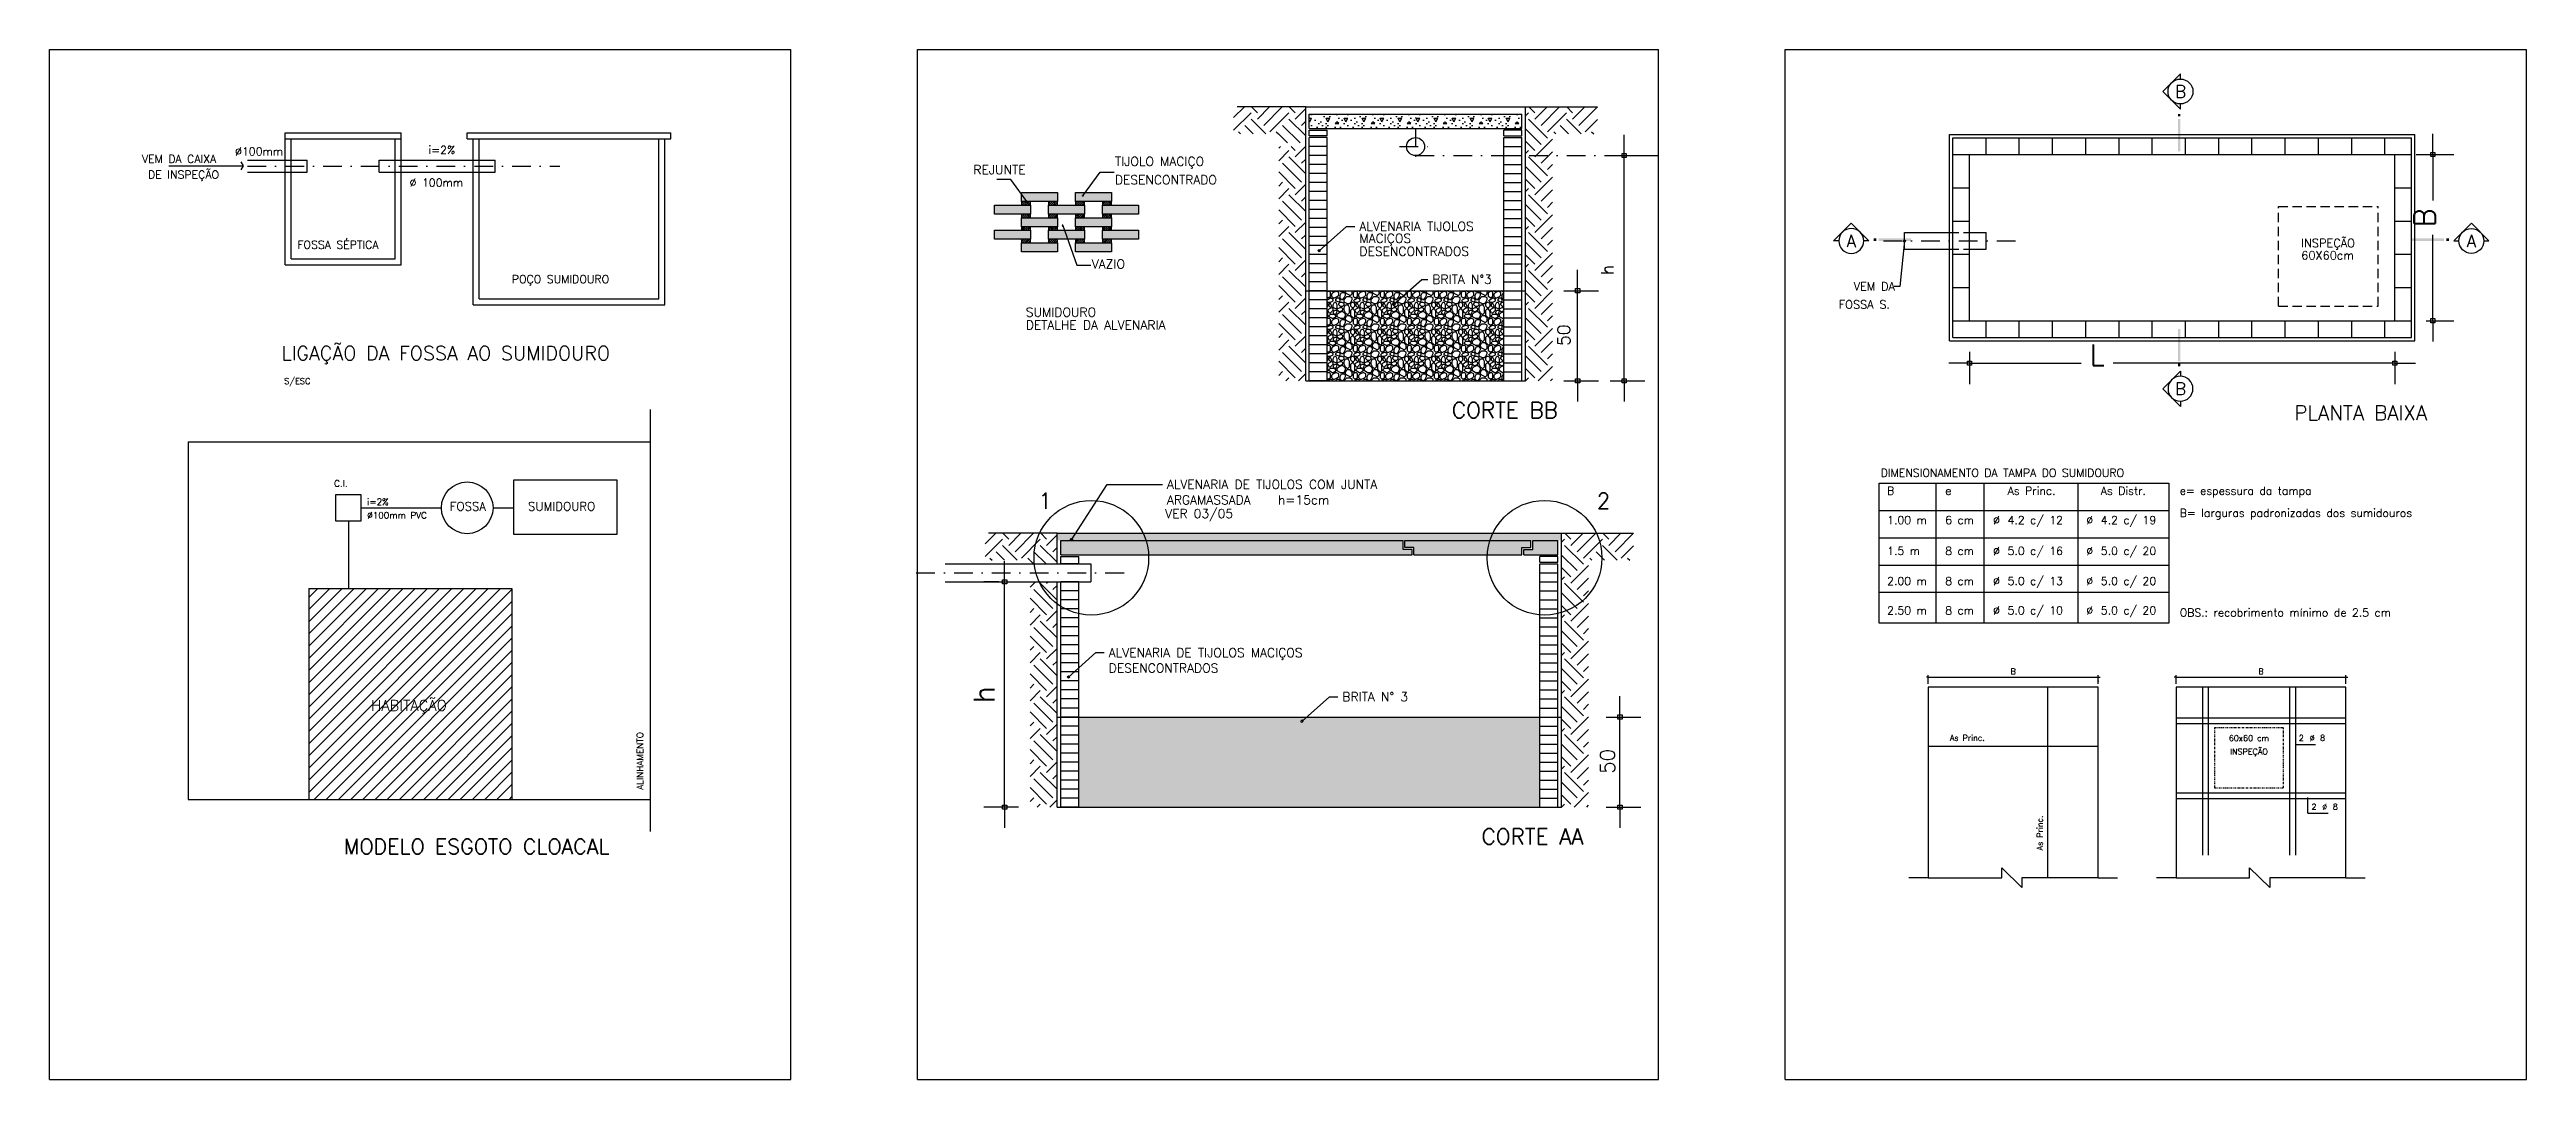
# Model space of a CAD drawing. Extents: x 192 to 1618, y 215 to 465.
# Drawn here: x 816 to 1412, y 216 to 464 of the extents above; entities that cross this region are included whole.
import ezdxf
from ezdxf.enums import TextEntityAlignment as Align

# ---------------------------------------------------------------- set-up
doc = ezdxf.new("R2010")
doc.units = 0
doc.header["$LTSCALE"] = 9
for name, pattern in [('DASHDOT', [1, 0.5, -0.25, 0, -0.25]), ('DASHDOTX2', [2, 1, -0.5, 0, -0.5]), ('HIDDEN', [0.375, 0.25, -0.125])]:
    doc.linetypes.add(name, pattern=pattern)
doc.layers.get('0').update_dxf_attribs({"linetype": 'CONTINUOUS'})
doc.layers.get('DEFPOINTS').update_dxf_attribs({"linetype": 'CONTINUOUS'})
for name, color, linetype in [('COTA', 13, 'CONTINUOUS'), ('EIXOS', 4, 'DASHDOT'), ('ESPEC', 2, 'CONTINUOUS'), ('ESTRUT', 12, 'CONTINUOUS'), ('HACHURA', 13, 'CONTINUOUS'), ('LINHAS', 7, 'CONTINUOUS'), ('LINVISTA', 13, 'CONTINUOUS'), ('PAREDE', 6, 'CONTINUOUS'), ('PROJECAO', 13, 'HIDDEN'), ('REG120-160', 4, 'CONTINUOUS'), ('REG60-100', 7, 'CONTINUOUS'), ('SOLIDO', 254, 'CONTINUOUS'), ('TERRENO', 4, 'CONTINUOUS')]:
    doc.layers.add(name, color=color, linetype=linetype)
doc.styles.add('REGUA100', font='simplex.shx')
doc.styles.add('REGUA120', font='simplex.shx')
doc.styles.add('REGUA140', font='simplex.shx')
doc.styles.add('REGUA60', font='simplex.shx')
doc.styles.add('REGUA80', font='simplex.shx')
doc.dimstyles.get("Standard").update_dxf_attribs({"dimtxt": 0.18, "dimasz": 0.18, "dimexe": 0.18, "dimexo": 0.0625, "dimgap": 0.09, "dimtad": 0, "dimtih": 1, "dimtoh": 1, "dimdec": 4, "dimzin": 0, "dimdsep": 46, "dimtxsty": 'Standard', "dimcen": 0.09, "dimadec": 0, "dimazin": 0, "dimtfac": 1, "dimtdec": 4, "dimtofl": 0, "dimtmove": 0, "dimatfit": 3, "dimfxl": 1, "dimtolj": 1, "dimtzin": 0, "dimarcsym": 0})
pattern_1 = [(45, (497.37296, -1130.12866), (-0.229985066, 0.229985066), [])]

msp = doc.modelspace()

# ---------------------------------------------------------------- texts
at = {"color": 2, "linetype": 'ByBlock', "attachment_point": 5, "rotation": 90, "style": 'REGUA80'}
for s, insert, char_height in [('\\A1;h', (1191.027, 411.17), 3), ('50', (1180.527, 395.443), 3), ('\\A1;h', (1040.987, 308.993), 5), ('50', (1191.064, 292.904), 3.5)]:
    msp.add_mtext(s, dxfattribs=dict(at, insert=insert, char_height=char_height))
at = {"layer": 'ESPEC'}
for s, height, style, p in [('VEM DA CAIXA', 1.925, 'REGUA80', (838.27, 437.855)), ('DE INSPEÇÃO', 1.925, 'REGUA80', (839.756, 434.072)), ('%%C100mm', 1.925, 'REGUA80', (860.702, 439.647)), ('i=2%', 1.925, 'REGUA80', (907.248, 440.001)), ('REJUNTE', 2.1683, 'REGUA80', (1038.418, 435.261)), ('TIJOLO MACIÇO', 2.16832, 'REGUA80', (1072.489, 437.255)), ('%%C 100mm', 1.925, 'REGUA80', (902.708, 432.142)), ('DESENCONTRADO', 2.16832, 'REGUA80', (1072.489, 432.835)), ('FOSSA SÉPTICA', 1.925, 'REGUA80', (875.674, 417.21)), ('ALVENARIA TIJOLOS', 2.16832, 'REGUA80', (1131.337, 421.632)), ('MACIÇOS', 2.1683, 'REGUA80', (1131.337, 418.743)), ('VAZIO', 2.1683, 'REGUA80', (1066.914, 412.58)), ('DESENCONTRADOS', 2.16832, 'REGUA80', (1131.337, 415.602)), ('POÇO SUMIDOURO', 1.925, 'REGUA80', (927.314, 408.924)), ('BRITA N%%d3', 2.16832, 'REGUA80', (1148.891, 408.869)), ('S/ESC', 1.4438, 'REGUA60', (872.52, 384.4)), ('ALVENARIA DE TIJOLOS COM JUNTA', 2.16832, 'REGUA80', (1084.994, 359.534)), ('VER 03/05', 2.1683, 'REGUA80', (1084.582, 352.523)), ('ARGAMASSADA   h=15cm', 2.16832, 'REGUA80', (1084.994, 355.817)), ('ALVENARIA DE TIJOLOS MACIÇOS', 2.16832, 'REGUA80', (1070.996, 319.061)), ('DESENCONTRADOS   ', 2.16832, 'REGUA80', (1070.996, 315.343)), ('BRITA N%%d 3', 2.16832, 'REGUA80', (1127.228, 308.434))]:
    msp.add_text(s, height=height, dxfattribs=dict(at, style=style)).set_placement(p, align=Align.MIDDLE_LEFT)
at = {"layer": 'ESPEC', "style": 'REGUA80'}
for s, height, p in [('INSPEÇÃO', 2, (1358.042, 416.605)), ('60X60cm', 2, (1358.042, 413.657)), ('SUMIDOURO', 2.1683, (1051.029, 399.887)), ('DETALHE DA ALVENARIA', 2.16832, (1051.029, 396.798))]:
    msp.add_text(s, height=height, dxfattribs=at).set_placement(p)
for s, p in [('VEM DA ', (1261.618, 407.164)), ('FOSSA S.', (1259.066, 402.842))]:
    msp.add_text(s, height=2, dxfattribs=at).set_placement(p, align=Align.MIDDLE_RIGHT)
at = {"layer": 'REG120-160', "style": 'REGUA120'}
for s, p in [('B', (1328.973, 454.076)), ('A', (1249.734, 418.117)), ('A', (1398.992, 418.117)), ('B', (1328.973, 382.552))]:
    msp.add_text(s, height=3, dxfattribs=at).set_placement(p, align=Align.MIDDLE)
at = {"layer": 'REG120-160', "style": 'REGUA140'}
for s, height, p in [('LIGAÇÃO DA FOSSA AO SUMIDOURO', 3.36875, (871.853, 389.431)), ('CORTE BB', 3.7946, (1153.591, 375.498)), ('PLANTA BAIXA', 3.5, (1356.385, 374.993)), ('1', 3.795, (1054.093, 353.678)), ('2', 3.795, (1188.486, 353.678)), ('CORTE AA', 3.7946, (1160.749, 272.927)), ('MODELO ESGOTO CLOACAL', 3.6288, (886.887, 270.603))]:
    msp.add_text(s, height=height, dxfattribs=at).set_placement(p)
at = {"layer": 'REG60-100'}
for s, height, style, p in [('C.I.', 1.5552, 'REGUA60', (884.535, 358.997)), ('i=2%', 1.5552, 'REGUA60', (892.488, 354.556)), ('%%C100mm PVC', 1.5552, 'REGUA60', (892.488, 351.325)), ('FOSSA', 2.0736, 'REGUA80', (912.381, 353.214)), ('SUMIDOURO', 2.0736, 'REGUA80', (931.209, 353.214)), ('HABITAÇÃO', 2.592, 'REGUA100', (893.447, 305.057))]:
    msp.add_text(s, height=height, dxfattribs=dict(at, style=style)).set_placement(p)
at = {"layer": 'REG60-100', "style": 'REGUA60'}
msp.add_text('ALINHAMENTO', height=1.5552, rotation=90, dxfattribs=at).set_placement((958.924, 286.065))

# ---------------------------------------------------------------- blocks, each defined once
blk = doc.blocks.new('INDSETA')
at = {"color": 4, "linetype": 'ByBlock'}
for p, q in [((1.2, 2), (0, 0)), ((0, 0), (1.2, -2))]:
    blk.add_line(p, q, dxfattribs=at)
blk = doc.blocks.new('INDPONTO')
at = {"color": 4, "linetype": 'ByBlock'}
blk.add_lwpolyline([(-0.2, 0.2), (0.2, 0.2), (0.2, -0.2), (-0.2, -0.2)], close=True, dxfattribs=at)
blk = doc.blocks.new('COTAPT')
at = {"color": 0, "linetype": 'ByBlock'}
blk.add_line((0, 0), (200, 0), dxfattribs=at)
at = {"color": 6, "linetype": 'ByBlock'}
blk.add_lwpolyline([(-20, 20), (20, 20), (20, -20), (-20, -20)], close=True, dxfattribs=at)
blk = doc.blocks.new('A$C37BD664B')
at = {"layer": 'PAREDE', "color": 1}
for p, q in [((0, 525.4), (1089.4, 525.4)), ((0, 0), (0, 525.4)), ((213, 525.4), (213, 0)), ((393.7, 525.4), (393.7, 0)), ((746.9, 525.4), (746.9, 0)), ((1089.4, 525.4), (1089.4, 0)), ((0, 423), (1089.4, 423)), ((0, 320.6), (1089.4, 320.6)), ((0, 218.2), (1089.4, 218.2)), ((0, 115.9), (1089.4, 115.9)), ((1089.4, 0), (0, 0))]:
    blk.add_line(p, q, dxfattribs=at)
at = {"layer": 'PAREDE', "color": 1, "char_height": 30, "attachment_point": 1, "style": 'REGUA60'}
for s, insert in [('DIMENSIONAMENTO DA TAMPA DO SUMIDOURO', (5.8, 579.7)), ('B', (30, 512.4)), ('e', (248.5, 512.4)), ('As Princ.', (483.1, 512.4)), ('As Distr.', (833.6, 512.4)), ('e= espessura da tampa', (1130.2, 512.4)), ('1.00 m', (30, 401.9)), ('6 cm', (248.5, 401.9)), ('%%c', (428.6, 401.5)), ('4.2 c/ 12', (483.1, 401.9)), ('%%c', (779.1, 401.5)), ('4.2 c/ 19', (833.6, 401.9)), ('B= larguras padronizadas dos sumidouros', (1130.2, 428.9)), ('1.5 m', (30, 286.1)), ('8 cm', (248.5, 286.1)), ('%%c', (428.6, 285.6)), ('5.0 c/ 16', (483.1, 286.1)), ('%%c', (779.1, 285.6)), ('5.0 c/ 20', (833.6, 286.1)), ('2.00 m', (30, 172.9)), ('8 cm', (248.5, 172.9)), ('%%c', (428.6, 172.5)), ('5.0 c/ 13', (483.1, 172.9)), ('%%c', (779.1, 172.5)), ('5.0 c/ 20', (833.6, 172.9)), ('2.50 m', (30, 62.4)), ('8 cm', (248.5, 62.4)), ('%%c', (428.6, 62)), ('5.0 c/ 10', (483.1, 62.4)), ('%%c', (779.1, 62)), ('5.0 c/ 20', (833.6, 62.4)), ('OBS.: recobrimento mínimo de 2.5 cm', (1130.2, 54.3))]:
    blk.add_mtext(s, dxfattribs=dict(at, insert=insert))
blk = doc.blocks.new('CORTE2')
at = {"color": 4}
blk.add_lwpolyline([(-5, 0), (-7.07, 0), (0, 7.07), (7.07, 0), (5, 0, 1)], format="xyb", close=True, dxfattribs=at)
at = {"color": 0, "linetype": 'ByBlock'}
blk.add_arc((0, 0), 5, 180, 0, dxfattribs=at)
at = {"color": 4, "linetype": 'ByBlock'}
for points in [[(9, 0), (9, 1), (10, 0), (10, 1)], [(11, 0), (11, 1), (24, 0), (24, 1)]]:
    blk.add_solid(points, dxfattribs=at)
blk = doc.blocks.new('*D20')
at = {"layer": 'COTA', "color": 0, "lineweight": -2}
for p, q in [((1385.68, 438.92), (1394.74, 438.92)), ((1389.74, 438.89), (1389.74, 427.84)), ((1389.74, 398.94), (1389.74, 419.61)), ((1388.08, 398.92), (1394.74, 398.92))]:
    blk.add_line(p, q, dxfattribs=at)
at = {"layer": 'DEFPOINTS', "color": 0}
for p in [(1378.18, 438.92), (1389.74, 438.92), (1380.58, 398.92)]:
    blk.add_point(p, dxfattribs=at)
at = {"layer": 'COTA', "color": 0, "lineweight": -2, "xscale": 0.025, "yscale": 0.025, "zscale": 0.025}
for p, rotation in [((1389.74, 438.92), 90), ((1389.74, 398.92), 270)]:
    blk.add_blockref('COTAPT', p, dxfattribs=dict(at, rotation=rotation))
at = {"layer": 'COTA', "color": 2, "insert": (1387.76, 423.72), "char_height": 5, "attachment_point": 5, "rotation": 90, "style": 'REGUA80'}
blk.add_mtext('\\A1;B', dxfattribs=at)
blk = doc.blocks.new('*D21')
at = {"layer": 'COTA', "color": 0, "lineweight": -2}
for p, q in [((1278.18, 391.42), (1278.18, 383.69)), ((1278.21, 388.69), (1305.04, 388.69)), ((1380.56, 388.69), (1312.79, 388.69)), ((1380.58, 391.42), (1380.58, 383.69))]:
    blk.add_line(p, q, dxfattribs=at)
at = {"layer": 'DEFPOINTS', "color": 0}
for p in [(1278.18, 398.92), (1380.58, 398.92), (1380.58, 388.69)]:
    blk.add_point(p, dxfattribs=at)
at = {"layer": 'COTA', "color": 0, "lineweight": -2, "xscale": 0.025, "yscale": 0.025, "zscale": 0.025, "rotation": 180}
blk.add_blockref('COTAPT', (1278.18, 388.69), dxfattribs=at)
at = {"layer": 'COTA', "color": 0, "lineweight": -2, "xscale": 0.025, "yscale": 0.025, "zscale": 0.025}
blk.add_blockref('COTAPT', (1380.58, 388.69), dxfattribs=at)
at = {"layer": 'COTA', "color": 2, "insert": (1308.91, 390.67), "char_height": 5, "attachment_point": 5, "style": 'REGUA80'}
blk.add_mtext('\\A1;L', dxfattribs=at)
blk = doc.blocks.new('A$C13E42C7E')
at = {"layer": 'COTA', "linetype": 'ByBlock'}
for p, q in [((100, 1047), (100, 1092)), ((100, 1082), (974, 1082)), ((974, 1047), (974, 1092)), ((1375, 1047), (1375, 1092)), ((1375, 1082), (2249, 1082)), ((2249, 1047), (2249, 1092))]:
    blk.add_line(p, q, dxfattribs=at)
blk.add_point((974, 1061), dxfattribs=at)
at = {"layer": 'DEFPOINTS', "color": 0, "linetype": 'ByBlock'}
for p in [(974, 1082), (2249, 1082)]:
    blk.add_point(p, dxfattribs=at)
at = {"layer": 'PAREDE'}
for p, q in [((100, 1030), (100, 50)), ((974, 1030), (100, 1030)), ((974, 50), (974, 1030)), ((2249, 1030), (1375, 1030)), ((1375, 1030), (1375, 50)), ((2249, 50), (2249, 1030)), ((100, 50), (0, 50)), ((100, 50), (478, 50)), ((478, 100), (581, 0)), ((478, 50), (478, 100)), ((581, 50), (581, 0)), ((974, 50), (581, 50)), ((974, 50), (1074, 50)), ((1375, 50), (1275, 50)), ((1375, 50), (1753, 50)), ((1753, 50), (1753, 100)), ((1753, 100), (1857, 0)), ((1857, 50), (1857, 0)), ((2249, 50), (1857, 50)), ((2249, 50), (2349, 50))]:
    blk.add_line(p, q, dxfattribs=at)
at = {"layer": 'PAREDE', "color": 4}
for p, q in [((713, 1030), (713, 50)), ((1511, 1030), (1511, 166)), ((1541, 1030), (1541, 166)), ((1959, 1030), (1959, 166)), ((1989, 1030), (1989, 166)), ((1375, 873), (2249, 873)), ((1375, 843), (2249, 843)), ((100, 727), (974, 727)), ((1375, 487), (2249, 487)), ((1375, 457), (2249, 457))]:
    blk.add_line(p, q, dxfattribs=at)
at = {"layer": 'PAREDE', "color": 1}
for p, q in [((1988, 735), (2093, 735)), ((2053, 381), (2053, 463)), ((2053, 381), (2158, 381))]:
    blk.add_line(p, q, dxfattribs=at)
at = {"layer": 'PAREDE', "linetype": 'DASHDOTX2'}
blk.add_lwpolyline([(1574, 823), (1926, 823), (1926, 511), (1574, 511)], close=True, dxfattribs=at)
at = {"layer": 'COTA', "linetype": 'ByBlock', "xscale": 0.05, "yscale": 0.05, "zscale": 0.05, "rotation": 180}
for p in [(100, 1082), (1375, 1082)]:
    blk.add_blockref('COTAPT', p, dxfattribs=at)
at = {"layer": 'COTA', "linetype": 'ByBlock', "xscale": 0.05, "yscale": 0.05, "zscale": 0.05}
for p in [(974, 1082), (2249, 1082)]:
    blk.add_blockref('COTAPT', p, dxfattribs=at)
at = {"color": 2, "linetype": 'ByBlock', "char_height": 30, "attachment_point": 5, "style": 'REGUA60'}
for s, insert in [('B', (537, 1111)), ('B', (1812, 1111)), ('60x60 cm', (1750, 768)), ('INSPEÇÃO', (1750, 694))]:
    blk.add_mtext(s, dxfattribs=dict(at, insert=insert))
at = {"layer": 'PAREDE', "color": 1, "char_height": 30, "attachment_point": 1, "style": 'REGUA60'}
for s, insert in [('As Princ.', (211, 784)), ('2', (2007, 784)), ('%%c', (2062, 783)), ('8', (2116, 784)), ('2', (2072, 430)), ('%%c', (2127, 429)), ('8', (2182, 430))]:
    blk.add_mtext(s, dxfattribs=dict(at, insert=insert))
at = {"layer": 'PAREDE', "color": 1, "insert": (659, 190), "char_height": 30, "attachment_point": 1, "rotation": 90, "style": 'REGUA60'}
blk.add_mtext('As Princ.', dxfattribs=at)

# ---------------------------------------------------------------- dimensions: what is measured, and where the dimension line sits
at = {"layer": 'COTA'}
dim = msp.add_linear_dim(base=(1389.742, 438.917), p1=(1380.583, 398.917), p2=(1378.183, 438.917), angle=90, text='B', dimstyle='Standard', override={"dimscale": 2.5, "dimtxt": 2, "dimasz": 0.01, "dimexe": 2, "dimexo": 3, "dimgap": 0.98, "dimtad": 1, "dimtih": 0, "dimtoh": 0, "dimdec": 2, "dimrnd": 0.5, "dimzin": 8, "dimtxsty": 'REGUA80', "dimblk": 'COTAPT', "dimcen": 4, "dimdle": 4, "dimclrt": 2, "dimaunit": 1, "dimtmove": 2}, dxfattribs=at)
dim.commit()
dim.dimension.update_dxf_attribs({"geometry": '*D20', "text_midpoint": (1387.762, 423.724), "dimtype": 160})
dim = msp.add_linear_dim(base=(1380.583, 388.694), p1=(1278.183, 398.917), p2=(1380.583, 398.917), text='L', dimstyle='Standard', override={"dimscale": 2.5, "dimtxt": 2, "dimasz": 0.01, "dimexe": 2, "dimexo": 3, "dimgap": 0.98, "dimtad": 1, "dimtih": 0, "dimtoh": 0, "dimdec": 2, "dimrnd": 0.5, "dimzin": 8, "dimtxsty": 'REGUA80', "dimblk": 'COTAPT', "dimcen": 4, "dimdle": 4, "dimclrt": 2, "dimaunit": 1, "dimtmove": 2}, dxfattribs=at)
dim.commit()
dim.dimension.update_dxf_attribs({"geometry": '*D21', "text_midpoint": (1308.914, 390.674), "dimtype": 160})

# ---------------------------------------------------------------- hatches: boundary and pattern name
at = {"layer": 'HACHURA'}
h = msp.add_hatch(dxfattribs=at)
h.set_pattern_fill('SOLO1', color=256, scale=15.17824, style=0)
h.set_pattern_definition([(45, (869.986, -772.902), (8e-16, 9.106944), [6.43958, -6.43958]), (45, (871.504, -774.4195), (8e-16, 9.106944), [6.43958, -6.43958]), (45, (873.0216, -775.9373), (8e-16, 9.106944), [6.43958, -6.43958]), (315, (874.5395, -775.9373), (9.106944, -3e-15), [6.43958, -6.43958]), (315, (876.057, -774.4195), (9.106944, -3e-15), [6.43958, -6.43958]), (315, (877.575, -772.902), (9.106944, -3e-15), [6.43958, -6.43958])])
h.paths.add_polyline_path([(1101.06, 450.377), (1101.06, 443.872), (1111.902, 443.872), (1111.902, 441.704), (1118.407, 441.704), (1118.407, 450.377)])
h.paths.add_polyline_path([(1118.407, 440.836), (1111.902, 440.836), (1111.902, 384.46), (1118.407, 384.46)])
h = msp.add_hatch(dxfattribs=at)
h.set_pattern_fill('CONCRETO', color=256, scale=8.67328, style=0)
h.set_pattern_definition([(45, (715.2264, -779.19), (0, 8.67332), [1.226575, -2.453237, 0.613288, -3.679726, 1.226575, -3.066469]), (135, (720.864, -778.756), (-8.67332, 0), [1.226584, -1.839863, 0.613288, -3.066438, 1.226584, -4.293114]), (63.43495, (713.9254, -780.491), (4e-10, 8.67328), [0.969673, -3.878691, 0.969673, -3.878986]), (116.56505, (713.9254, -780.491), (-3e-09, 8.67328), [0.969673, -3.878691, 0.969673, -3.878986]), (0, (713.925, -779.6235), (0, 8.67328), [0.433664, -3.469312, 0.867328, -3.469312, 0.433664]), (0, (713.925, -778.3225), (0, 8.67328), [-1.300992, 0.867328, -3.469312, 0, -3.035648, 0]), (0, (713.925, -777.889), (0, 8.67328), [-3.469312, 0, -2.601984, 0.867328, -1.734656, 0]), (0, (713.925, -776.588), (0, 8.67328), [-1.734656, 0, -2.16832, 0.867328, -3.902976, 0]), (0, (713.925, -775.287), (0, 8.67328), [-1.734656, 0.867328, -3.469312, 0.867328, -1.734656, 0]), (0, (713.925, -773.1185), (0, 8.67328), [-1.300992, 0.867328, -1.734656, 0, -4.770304, 0]), (0, (713.925, -772.685), (0, 8.67328), [-1.734656, 0, -5.203968, 0.867328, -0.867328, 0]), (90, (714.359, -778.756), (-8.67328, 5e-16), [-2.601984, 0, -2.601984, 0, -3.469312, 0]), (90, (715.226, -780.491), (-8.67328, 5e-16), [-1.300992, 0.867328, -3.469312, 0, -3.035648, 0]), (90, (716.094, -780.491), (-8.67328, 5e-16), [-3.469312, 0, -3.035648, 0.867328, -1.300992, 0]), (90, (720.864, -780.491), (-8.67328, 5e-16), [-1.734656, 0.867328, -4.33664, 0.867328, -0.867328, 0]), (90, (714.793, -779.6235), (-8.67328, 5e-16), [-2.601984, 0, -3.035648, 0, -3.035648, 0]), (90, (715.66, -779.6235), (-8.67328, 5e-16), [-2.16832, 0, -4.770304, 0, -1.734656, 0]), (90, (716.527, -779.19), (-8.67328, 5e-16), [-4.33664, 0, -1.300992, 0, -3.035648, 0]), (90, (716.961, -780.057), (-8.67328, 5e-16), [-3.902976, 0, -1.734656, 0, -2.16832, 0]), (90, (717.828, -778.756), (-8.67328, 5e-16), [-3.469312, 0, -1.300992, 0, -3.469312, 0]), (90, (718.262, -778.3225), (-8.67328, 5e-16), [-3.902976, 0, -1.734656, 0, -3.035648, 0]), (90, (718.696, -780.491), (-8.67328, 5e-16), [-5.203968, 0, -2.16832, 0, -1.300992, 0]), (90, (719.129, -779.19), (-8.67328, 5e-16), [-1.734656, 0, -3.469312, 0, -3.469312, 0]), (90, (719.563, -779.6235), (-8.67328, 5e-16), [-3.902976, 0, -2.16832, 0, -2.601984, 0]), (90, (719.997, -780.057), (-8.67328, 5e-16), [-3.469312, 0, -2.601984, 0, -2.601984, 0]), (90, (720.864, -779.6235), (-8.67328, 5e-16), [-2.601984, 0, -2.601984, 0, -3.469312, 0]), (90, (721.731, -779.19), (-8.67328, 5e-16), [-3.469312, 0, -1.734656, 0, -3.469312, 0]), (90, (722.165, -778.756), (-8.67328, 5e-16), [-1.300992, 0, -5.203968, 0, -2.16832, 0])])
h.paths.add_polyline_path([(1170.446, 445.173), (1170.446, 448.642), (1119.274, 448.642), (1119.274, 445.173)])
h = msp.add_hatch(dxfattribs=at)
h.set_pattern_fill('SOLO1', color=256, scale=15.17824, style=0)
h.set_pattern_definition([(45, (827.487, -772.902), (8e-16, 9.106944), [6.43958, -6.43958]), (45, (829.005, -774.4195), (8e-16, 9.106944), [6.43958, -6.43958]), (45, (830.5226, -775.9373), (8e-16, 9.106944), [6.43958, -6.43958]), (315, (832.0404, -775.9373), (9.106944, -3e-15), [6.43958, -6.43958]), (315, (833.558, -774.4195), (9.106944, -3e-15), [6.43958, -6.43958]), (315, (835.076, -772.902), (9.106944, -3e-15), [6.43958, -6.43958])])
h.paths.add_polyline_path([(1188.66, 443.872), (1177.819, 443.872), (1177.819, 384.46), (1171.314, 384.46), (1171.314, 450.377), (1188.66, 450.377)])
h = msp.add_hatch(dxfattribs=at)
h.set_pattern_fill('_U', color=256, scale=0.325248, angle=45, style=0, pattern_type=0)
h.set_pattern_definition(pattern_1)
h.paths.add_polyline_path([(1052.167, 426.753), (1052.167, 427.621), (1049.999, 427.621), (1049.999, 426.753)])
h = msp.add_hatch(dxfattribs=at)
h.set_pattern_fill('_U', color=256, scale=0.325248, angle=45, style=0, pattern_type=0)
h.set_pattern_definition(pattern_1)
h.paths.add_polyline_path([(1049.999, 423.718), (1052.167, 423.718), (1052.167, 424.585), (1049.999, 424.585)])
h = msp.add_hatch(dxfattribs=at)
h.set_pattern_fill('_U', color=256, scale=0.325248, angle=45, style=0, pattern_type=0)
h.set_pattern_definition(pattern_1)
h.paths.add_polyline_path([(1056.504, 426.753), (1058.672, 426.753), (1058.672, 427.621), (1056.504, 427.621)])
h = msp.add_hatch(dxfattribs=at)
h.set_pattern_fill('_U', color=256, scale=0.325248, angle=45, style=0, pattern_type=0)
h.set_pattern_definition(pattern_1)
h.paths.add_polyline_path([(1056.504, 423.718), (1058.672, 423.718), (1058.672, 424.585), (1056.504, 424.585)])
h = msp.add_hatch(dxfattribs=at)
h.set_pattern_fill('_U', color=256, scale=0.325248, angle=45, style=0, pattern_type=0)
h.set_pattern_definition(pattern_1)
h.paths.add_polyline_path([(1063.009, 426.753), (1065.177, 426.753), (1065.177, 427.621), (1063.009, 427.621)])
h = msp.add_hatch(dxfattribs=at)
h.set_pattern_fill('_U', color=256, scale=0.325248, angle=45, style=0, pattern_type=0)
h.set_pattern_definition(pattern_1)
h.paths.add_polyline_path([(1063.009, 423.718), (1065.177, 423.718), (1065.177, 424.585), (1063.009, 424.585)])
h = msp.add_hatch(dxfattribs=at)
h.set_pattern_fill('_U', color=256, scale=0.325248, angle=45, style=0, pattern_type=0)
h.set_pattern_definition(pattern_1)
h.paths.add_polyline_path([(1071.682, 426.753), (1071.682, 427.621), (1069.514, 427.621), (1069.514, 426.753)])
h = msp.add_hatch(dxfattribs=at)
h.set_pattern_fill('_U', color=256, scale=0.325248, angle=45, style=0, pattern_type=0)
h.set_pattern_definition(pattern_1)
h.paths.add_polyline_path([(1071.682, 423.718), (1071.682, 424.585), (1069.514, 424.585), (1069.514, 423.718)])
h = msp.add_hatch(dxfattribs=at)
h.set_pattern_fill('_U', color=256, scale=0.325248, angle=45, style=0, pattern_type=0)
h.set_pattern_definition(pattern_1)
h.paths.add_polyline_path([(1049.999, 420.682), (1052.167, 420.682), (1052.167, 421.549), (1049.999, 421.549)])
h = msp.add_hatch(dxfattribs=at)
h.set_pattern_fill('_U', color=256, scale=0.325248, angle=45, style=0, pattern_type=0)
h.set_pattern_definition(pattern_1)
h.paths.add_polyline_path([(1049.999, 417.646), (1052.167, 417.646), (1052.167, 418.514), (1049.999, 418.514)])
h = msp.add_hatch(dxfattribs=at)
h.set_pattern_fill('_U', color=256, scale=0.325248, angle=45, style=0, pattern_type=0)
h.set_pattern_definition(pattern_1)
h.paths.add_polyline_path([(1056.504, 420.682), (1058.672, 420.682), (1058.672, 421.549), (1056.504, 421.549)])
h = msp.add_hatch(dxfattribs=at)
h.set_pattern_fill('_U', color=256, scale=0.325248, angle=45, style=0, pattern_type=0)
h.set_pattern_definition(pattern_1)
h.paths.add_polyline_path([(1058.672, 417.646), (1058.672, 418.514), (1056.504, 418.514), (1056.504, 417.646)])
h = msp.add_hatch(dxfattribs=at)
h.set_pattern_fill('_U', color=256, scale=0.325248, angle=45, style=0, pattern_type=0)
h.set_pattern_definition(pattern_1)
h.paths.add_polyline_path([(1065.177, 420.682), (1065.177, 421.549), (1063.009, 421.549), (1063.009, 420.682)])
h = msp.add_hatch(dxfattribs=at)
h.set_pattern_fill('_U', color=256, scale=0.325248, angle=45, style=0, pattern_type=0)
h.set_pattern_definition(pattern_1)
h.paths.add_polyline_path([(1065.177, 417.646), (1065.177, 418.514), (1063.009, 418.514), (1063.009, 417.646)])
h = msp.add_hatch(dxfattribs=at)
h.set_pattern_fill('_U', color=256, scale=0.325248, angle=45, style=0, pattern_type=0)
h.set_pattern_definition(pattern_1)
h.paths.add_polyline_path([(1069.514, 420.682), (1071.682, 420.682), (1071.682, 421.549), (1069.514, 421.549)])
h = msp.add_hatch(dxfattribs=at)
h.set_pattern_fill('_U', color=256, scale=0.325248, angle=45, style=0, pattern_type=0)
h.set_pattern_definition(pattern_1)
h.paths.add_polyline_path([(1071.682, 417.646), (1071.682, 418.514), (1069.514, 418.514), (1069.514, 417.646)])
h = msp.add_hatch(dxfattribs=at)
h.set_pattern_fill('AGREGADO', color=256, scale=6.50496, style=0)
h.set_pattern_definition([(0, (713.9254, -780.491), (6.50496, 6.50496), [0.650496, -0.975744, 0.325248, -0.975744, 0.325248, -3.25248]), (0, (717.178, -779.84), (6.50496, 6.50496), [0.325248, -6.179712]), (0, (715.2264, -779.515), (6.50496, 6.50496), [0.325248, -0.650496, 0.325248, -5.203968]), (0, (718.479, -779.19), (6.50496, 6.50496), [0.650496, -5.854464]), (0, (719.1294, -778.8646), (6.50496, 6.50496), [0.325248, -6.179712]), (0, (717.178, -778.214), (6.50496, 6.50496), [0.650496, -5.854464]), (0, (713.9254, -777.889), (6.50496, 6.50496), [0.325248, -0.650496, 0.325248, -1.62624, 0.975744, -2.601984]), (0, (718.479, -777.2383), (6.50496, 6.50496), [0.650496, -5.854464]), (0, (714.576, -776.913), (6.50496, 6.50496), [0.650496, -0.325248, 0.325248, -2.601984, 0.325248, -2.276736]), (0, (714.2507, -776.588), (6.50496, 6.50496), [0.325248, -6.179712]), (0, (716.5274, -776.2626), (6.50496, 6.50496), [0.325248, -0.325248, 0.325248, -5.529216]), (0, (715.5517, -775.9373), (6.50496, 6.50496), [0.325248, -6.179712]), (0, (719.78, -775.612), (6.50496, 6.50496), [0.325248, -6.179712]), (0, (716.8527, -775.287), (6.50496, 6.50496), [0.325248, -2.601984, 0.325248, -3.25248]), (0, (716.8527, -774.9616), (6.50496, 6.50496), [0.650496, -5.854464]), (0, (718.1536, -774.6363), (6.50496, 6.50496), [0.650496, -5.854464]), (0, (714.2507, -774.311), (6.50496, 6.50496), [0.325248, -3.902976, 0.650496, -1.62624]), (90, (713.9254, -777.5636), (-6.50496, 6.50496), [1.300992, -1.300992, 0.650496, -3.25248]), (90, (714.2507, -777.5636), (-6.50496, 6.50496), [0.325248, -2.276736, 0.650496, -3.25248]), (90, (714.576, -779.19), (-6.50496, 6.50496), [0.975744, -5.529216]), (90, (714.901, -779.19), (-6.50496, 6.50496), [0.650496, -5.854464]), (90, (715.2264, -780.1656), (-6.50496, 6.50496), [0.325248, -3.902976, 0.325248, -0.325248, 0.650496, -0.975744]), (90, (715.877, -780.1656), (-6.50496, 6.50496), [0.325248, -2.276736, 0.325248, -3.577728]), (90, (716.202, -777.5636), (-6.50496, 6.50496), [0.650496, -0.975744, 0.325248, -0.325248, 0.650496, -3.577728]), (90, (716.5274, -778.8646), (-6.50496, 6.50496), [0.650496, -3.577728, 0.325248, -1.951488]), (90, (716.8527, -780.1656), (-6.50496, 6.50496), [0.325248, -0.325248, 0.650496, -5.203968]), (90, (717.503, -775.9373), (-6.50496, 6.50496), [0.325248, -6.179712]), (90, (717.8284, -775.9373), (-6.50496, 6.50496), [0.650496, -0.650496, 0.325248, -0.325248, 0.650496, -3.902976]), (90, (718.1536, -778.8646), (-6.50496, 6.50496), [0.325248, -0.325248, 0.325248, -0.650496, 0.325248, -4.553472]), (90, (719.1294, -776.588), (-6.50496, 6.50496), [1.300992, -5.203968]), (90, (719.4546, -777.2383), (-6.50496, 6.50496), [1.300992, -0.975744, 0.650496, -3.577728]), (90, (719.78, -779.84), (-6.50496, 6.50496), [0.325248, -0.975744, 0.650496, -4.553472]), (90, (720.105, -779.19), (-6.50496, 6.50496), [0.975744, -5.529216]), (45, (716.5274, -780.491), (4e-16, 6.50496), [0.459966, -8.739437]), (45, (720.105, -780.1656), (4e-16, 6.50496), [0.459966, -7.819505, 0.459966, -0.459966]), (45, (715.877, -779.8403), (4e-16, 6.50496), [0.459966, -3.679726, 0.459966, -4.599745]), (45, (717.503, -779.8403), (4e-16, 6.50496), [0.459966, -7.35954, 0.459966, -0.919931]), (45, (717.8284, -779.8403), (4e-16, 6.50496), [0.919931, -3.679726, 0.919931, -3.679814]), (45, (716.202, -779.19), (4e-16, 6.50496), [0.459901, -4.139757, 0.459901, -0.459901, 0.459901, -3.220043]), (45, (719.4546, -778.8646), (4e-16, 6.50496), [0.459966, -0.459966, 0.459966, -7.819505]), (45, (714.901, -778.5393), (4e-16, 6.50496), [0.459966, -5.519589, 0.459966, -2.759883]), (45, (720.105, -777.889), (4e-16, 6.50496), [0.459901, -0.459901, 0.459901, -1.839863, 0.459901, -5.519937]), (45, (716.202, -776.913), (4e-16, 6.50496), [0.459966, -8.739437]), (45, (714.576, -776.588), (4e-16, 6.50496), [0.919938, -8.279465]), (45, (713.9254, -775.9373), (4e-16, 6.50496), [0.459966, -0.459966, 0.459966, -7.819505]), (45, (717.503, -774.9616), (4e-16, 6.50496), [0.459966, -8.739437]), (45, (719.4546, -774.311), (4e-16, 6.50496), [0.459966, -8.739437]), (135, (716.8527, -779.8403), (4e-16, 6.50496), [0.459966, -8.739437]), (135, (717.178, -779.8403), (4e-16, 6.50496), [0.459966, -8.739437]), (135, (715.2264, -779.515), (4e-16, 6.50496), [0.459966, -1.839863, 0.919931, -5.979643]), (135, (713.9254, -779.515), (4e-16, 6.50496), [0.459966, -8.739437]), (135, (718.1536, -778.5393), (4e-16, 6.50496), [0.459966, -3.679761, 0.459966, -4.59971]), (135, (718.479, -778.5393), (4e-16, 6.50496), [0.459901, -2.760055, 0.459901, -2.759404, 0.459901, -2.300242]), (135, (714.576, -778.214), (4e-16, 6.50496), [0.459966, -8.739437]), (135, (719.78, -777.889), (4e-16, 6.50496), [0.919801, -2.299829, 0.459901, -0.459901, 0.459901, -4.600071]), (135, (715.5517, -776.913), (4e-16, 6.50496), [0.459966, -8.739437]), (135, (718.1536, -776.913), (4e-16, 6.50496), [0.919938, -8.279465]), (135, (718.479, -776.913), (4e-16, 6.50496), [0.459966, -8.739437]), (135, (716.5274, -776.2626), (4e-16, 6.50496), [0.459966, -8.739437]), (135, (714.576, -775.287), (4e-16, 6.50496), [0.459966, -8.739437]), (135, (719.78, -775.287), (4e-16, 6.50496), [0.459966, -8.739437]), (26.56505, (714.576, -780.4908), (6.50496, 3e-09), [0.727255, -13.818278]), (26.56505, (713.9254, -779.8403), (6.50496, 3e-09), [0.727255, -13.818278]), (26.56505, (713.9254, -779.515), (6.50496, 3e-09), [0.727255, -13.818278]), (26.56505, (715.5517, -779.515), (6.50496, 3e-09), [0.727255, -13.818278]), (26.56505, (715.2264, -778.214), (6.50496, 3e-09), [0.727255, -13.818278]), (26.56505, (715.2264, -777.8888), (6.50496, 3e-09), [0.727255, -13.818278]), (26.56505, (716.5274, -776.5878), (6.50496, 3e-09), [0.727255, -13.818278]), (26.56505, (716.8527, -776.2626), (6.50496, 3e-09), [0.727255, -13.818278]), (26.56505, (714.2507, -775.612), (6.50496, 3e-09), [0.727255, -13.818278]), (26.56505, (716.2022, -775.612), (6.50496, 3e-09), [0.727255, -13.818278]), (63.43495, (719.4546, -780.4908), (3e-10, 6.50496), [0.727255, -13.818278]), (63.43495, (717.8284, -779.515), (3e-10, 6.50496), [0.727255, -13.818278]), (63.43495, (716.8527, -778.8646), (3e-10, 6.50496), [0.727255, -13.818278]), (63.43495, (717.8284, -777.8888), (3e-10, 6.50496), [0.727255, -13.818278]), (63.43495, (718.1536, -777.8888), (3e-10, 6.50496), [0.727255, -13.818278]), (63.43495, (715.877, -776.913), (3e-10, 6.50496), [0.727255, -13.818278]), (63.43495, (715.2264, -776.5878), (3e-10, 6.50496), [0.727255, -13.818278]), (63.43495, (717.8284, -775.2868), (3e-10, 6.50496), [0.727255, -13.818278]), (63.43495, (715.2264, -774.6363), (3e-10, 6.50496), [0.727255, -13.818278]), (116.56505, (714.2507, -776.5878), (-3e-09, 6.50496), [0.727255, -13.818278]), (116.56505, (718.1536, -776.5878), (-3e-09, 6.50496), [0.727255, -13.818278]), (116.56505, (713.9254, -776.2626), (-3e-09, 6.50496), [0.727255, -13.818278]), (116.56505, (719.1294, -775.2868), (-3e-09, 6.50496), [0.727255, -13.818278]), (116.56505, (714.9012, -774.9616), (-3e-09, 6.50496), [0.727255, -13.818278]), (116.56505, (716.2022, -774.6363), (-3e-09, 6.50496), [0.727255, -13.818278]), (153.43495, (716.5274, -780.4908), (-6.50496, 3e-09), [0.727255, -13.818278]), (153.43495, (715.2264, -779.8403), (-6.50496, 3e-09), [0.727255, -13.818278]), (153.43495, (719.78, -779.515), (-6.50496, 3e-09), [0.727255, -13.818278]), (153.43495, (719.1294, -778.8646), (-6.50496, 3e-09), [0.727255, -13.818278]), (153.43495, (716.5274, -778.214), (-6.50496, 3e-09), [0.727255, -13.818278]), (153.43495, (714.9012, -777.8888), (-6.50496, 3e-09), [0.727255, -13.818278]), (153.43495, (716.8527, -777.8888), (-6.50496, 3e-09), [0.727255, -13.818278]), (153.43495, (715.877, -777.2383), (-6.50496, 3e-09), [0.727255, -13.818278]), (153.43495, (715.877, -775.612), (-6.50496, 3e-09), [0.727255, -13.818278]), (153.43495, (713.9254, -774.311), (-6.50496, 3e-09), [0.727255, -13.818278]), (153.43495, (717.8284, -774.311), (-6.50496, 3e-09), [0.727255, -13.818278]), (153.43495, (718.479, -774.311), (-6.50496, 3e-09), [0.727255, -13.818278])])
h.paths.add_polyline_path([(1123.611, 390.965), (1123.611, 388.797), (1123.611, 386.628), (1123.611, 384.46), (1166.11, 384.46), (1166.11, 386.628), (1166.11, 388.797), (1166.11, 390.965), (1166.11, 393.133), (1166.11, 395.302), (1166.11, 397.47), (1166.11, 399.638), (1166.11, 401.807), (1166.11, 403.975), (1166.11, 406.143), (1143.255, 406.143), (1139.885, 403.15), (1140.029, 402.988), (1139.705, 402.7), (1139.417, 403.024), (1139.741, 403.312), (1143.095, 406.143), (1123.611, 406.143), (1123.611, 403.912), (1123.611, 401.807), (1123.611, 399.638), (1123.611, 397.47), (1123.611, 395.302), (1123.611, 393.133)])
h = msp.add_hatch(dxfattribs=at)
h.set_pattern_fill('SOLO1', color=256, scale=15.17824, style=0)
h.set_pattern_definition([(45, (810.1435, -875.473), (8e-16, 9.106944), [6.43958, -6.43958]), (45, (811.661, -876.991), (8e-16, 9.106944), [6.43958, -6.43958]), (45, (813.179, -878.5086), (8e-16, 9.106944), [6.43958, -6.43958]), (315, (814.697, -878.5086), (9.106944, -3e-15), [6.43958, -6.43958]), (315, (816.215, -876.991), (9.106944, -3e-15), [6.43958, -6.43958]), (315, (817.7326, -875.473), (9.106944, -3e-15), [6.43958, -6.43958])])
h.paths.add_polyline_path([(1041.218, 347.806), (1041.218, 341.301), (1052.059, 341.301), (1052.059, 336.097), (1058.564, 336.097), (1058.564, 347.806)])
h.paths.add_polyline_path([(1058.564, 340.433), (1052.059, 340.433), (1052.059, 281.889), (1058.564, 281.889)])
h = msp.add_hatch(dxfattribs=at)
h.set_pattern_fill('AREIA', color=256, scale=3.25248, style=0)
h.set_pattern_definition([(0, (836.6837, -881.631), (1.9189632, 1.3985664), [0, -0.7805952, 0, -1.0407936, 0, -1.8213888]), (10, (838.0172, -880.135), (1.0762034, 2.6997813), [0, -2.0165376, 0, -0.4553472, 0, -1.7238144]), (20, (836.9114, -880.46), (0.685428, 3.1568977), [0, -1.3985664, 0, -0.9432192, 0, -2.0490624]), (30, (838.1799, -880.7854), (0.0771835, 2.5983974), [0, -1.8213888, 0, -2.3092608, 0, -1.6587648]), (40, (837.627, -881.1106), (0.9109663, 2.7599227), [0, -1.3335168, 0, -1.0733184, 0, -1.8539136]), (50, (838.993, -881.4359), (-0.5011545, 2.0339268), [0, -0.3902976, 0, -2.5694592, 0, -1.5286656]), (60, (838.375, -881.7611), (-0.488643, 3.511969), [0, -0.487872, 0, -1.5286656, 0, -1.7563392]), (70, (837.5944, -882.0864), (-0.9164505, 1.8564961), [0, -0.9106944, 0, -1.0407936, 0, -2.3743104]), (80, (837.8221, -882.4116), (-1.1119472, 2.3097653), [0, -1.1708928, 0, -1.3985664]), (90, (839.2207, -882.7369), (-2.1791616, 1.4961408), [0, -1.788864, 0, -1.0082688, 0, -2.3743104]), (100, (836.4886, -882.4116), (-1.9706584, 0.874502), [0, -0.9106944, 0, -1.8864384, 0, -2.1466368]), (110, (836.8138, -882.0864), (-2.0401005, 1.6110916), [0, -1.5611904, 0, -1.2359424, 0, -1.7238144]), (120, (837.139, -881.7611), (-2.9010032, 0.9916097), [0, -2.1466368, 0, -0.6830208, 0, -2.4718848]), (130, (837.4643, -881.4359), (-2.1487622, -0.0197849), [0, -1.2359424, 0, -0.4553472, 0, -2.5369344]), (140, (837.7896, -881.1106), (-3.3788, -0.434125), [0, -0.3577728, 0, -1.8864384, 0, -1.5611904]), (150, (838.1148, -880.7854), (-2.6149727, -1.0816367), [0, -0.9106944, 0, -1.0733184, 0, -2.0815872]), (160, (838.44, -880.46), (-3.218361, -1.805259), [0, -1.9189632, 0, -0.7805952, 0, -1.3335168]), (170, (838.7653, -880.1349), (-1.576773, -1.6375121), [0, -1.2359424, 0, -0.7155456, 0, -2.5044096])])
h.paths.add_polyline_path([(1063.667, 347.806), (1058.564, 347.806), (1058.564, 346.071), (1059.431, 346.071), (1062.54, 346.071)])
h.paths.add_polyline_path([(1063.667, 347.806), (1062.54, 346.071), (1141.828, 346.071), (1142.261, 346.071), (1172.618, 346.071), (1173.051, 346.071), (1179.123, 346.071), (1179.99, 346.071), (1179.99, 347.806)])
h = msp.add_hatch(dxfattribs=at)
h.set_pattern_fill('CONCRETO', color=256, scale=8.67328, style=0)
h.set_pattern_definition([(45, (837.4643, -881.761), (0, 8.67332), [1.226575, -2.453237, 0.613288, -3.679726, 1.226575, -3.06647]), (135, (843.102, -881.3275), (-8.67332, 0), [1.226584, -1.839863, 0.613288, -3.066438, 1.226584, -4.293114]), (63.43495, (836.1633, -883.062), (4e-10, 8.67328), [0.969673, -3.878691, 0.969673, -3.878986]), (116.56505, (836.1633, -883.062), (-3e-09, 8.67328), [0.969673, -3.878691, 0.969673, -3.878986]), (0, (836.163, -882.195), (0, 8.67328), [0.433664, -3.469312, 0.867328, -3.469312, 0.433664]), (0, (836.163, -880.894), (0, 8.67328), [-1.300992, 0.867328, -3.469312, 0, -3.035648, 0]), (0, (836.163, -880.46), (0, 8.67328), [-3.469312, 0, -2.601984, 0.867328, -1.734656, 0]), (0, (836.163, -879.159), (0, 8.67328), [-1.734656, 0, -2.16832, 0.867328, -3.902976, 0]), (0, (836.163, -877.858), (0, 8.67328), [-1.734656, 0.867328, -3.469312, 0.867328, -1.734656, 0]), (0, (836.163, -875.69), (0, 8.67328), [-1.300992, 0.867328, -1.734656, 0, -4.770304, 0]), (0, (836.163, -875.256), (0, 8.67328), [-1.734656, 0, -5.203968, 0.867328, -0.867328, 0]), (90, (836.597, -881.3275), (-8.67328, 5e-16), [-2.601984, 0, -2.601984, 0, -3.469312, 0]), (90, (837.464, -883.062), (-8.67328, 5e-16), [-1.300992, 0.867328, -3.469312, 0, -3.035648, 0]), (90, (838.332, -883.062), (-8.67328, 5e-16), [-3.469312, 0, -3.035648, 0.867328, -1.300992, 0]), (90, (843.102, -883.062), (-8.67328, 5e-16), [-1.734656, 0.867328, -4.33664, 0.867328, -0.867328, 0]), (90, (837.031, -882.195), (-8.67328, 5e-16), [-2.601984, 0, -3.035648, 0, -3.035648, 0]), (90, (837.898, -882.195), (-8.67328, 5e-16), [-2.16832, 0, -4.770304, 0, -1.734656, 0]), (90, (838.765, -881.761), (-8.67328, 5e-16), [-4.33664, 0, -1.300992, 0, -3.035648, 0]), (90, (839.199, -882.6285), (-8.67328, 5e-16), [-3.902976, 0, -1.734656, 0, -2.16832, 0]), (90, (840.066, -881.3275), (-8.67328, 5e-16), [-3.469312, 0, -1.300992, 0, -3.469312, 0]), (90, (840.5, -880.894), (-8.67328, 5e-16), [-3.902976, 0, -1.734656, 0, -3.035648, 0]), (90, (840.934, -883.062), (-8.67328, 5e-16), [-5.203968, 0, -2.16832, 0, -1.300992, 0]), (90, (841.367, -881.761), (-8.67328, 5e-16), [-1.734656, 0, -3.469312, 0, -3.469312, 0]), (90, (841.801, -882.195), (-8.67328, 5e-16), [-3.902976, 0, -2.16832, 0, -2.601984, 0]), (90, (842.235, -882.6285), (-8.67328, 5e-16), [-3.469312, 0, -2.601984, 0, -2.601984, 0]), (90, (843.102, -882.195), (-8.67328, 5e-16), [-2.601984, 0, -2.601984, 0, -3.469312, 0]), (90, (843.969, -881.761), (-8.67328, 5e-16), [-3.469312, 0, -1.734656, 0, -3.469312, 0]), (90, (844.403, -881.3275), (-8.67328, 5e-16), [-1.300992, 0, -5.203968, 0, -2.16832, 0])])
h.paths.add_polyline_path([(1142.261, 346.071), (1142.261, 344.336), (1144.43, 344.336), (1144.43, 342.602), (1170.449, 342.602), (1170.449, 344.336), (1172.618, 344.336), (1172.618, 346.071)])
h.paths.add_polyline_path([(1179.123, 342.602), (1179.123, 346.071), (1173.051, 346.071), (1173.051, 343.903), (1170.883, 343.903), (1170.883, 342.602)])
h.paths.add_polyline_path([(1143.996, 342.602), (1143.996, 343.903), (1141.828, 343.903), (1141.828, 346.071), (1066.425, 346.071), (1064.172, 342.602)])
h.paths.add_polyline_path([(1066.425, 346.071), (1059.431, 346.071), (1059.431, 342.602), (1064.172, 342.602)])
h = msp.add_hatch(dxfattribs=at)
h.set_pattern_fill('SOLO1', color=256, scale=15.17824, style=0)
h.set_pattern_definition([(45, (836.1633, -875.473), (8e-16, 9.106944), [6.43958, -6.43958]), (45, (837.681, -876.991), (8e-16, 9.106944), [6.43958, -6.43958]), (45, (839.199, -878.5086), (8e-16, 9.106944), [6.43958, -6.43958]), (315, (840.717, -878.5086), (9.106944, -3e-15), [6.43958, -6.43958]), (315, (842.2346, -876.991), (9.106944, -3e-15), [6.43958, -6.43958]), (315, (843.7525, -875.473), (9.106944, -3e-15), [6.43958, -6.43958])])
h.paths.add_polyline_path([(1197.337, 341.301), (1186.495, 341.301), (1186.495, 281.889), (1179.99, 281.889), (1179.99, 347.806), (1197.337, 347.806)])
h = msp.add_hatch(dxfattribs=at)
h.set_pattern_fill('_U', color=256, scale=2.0736, angle=45, style=0, pattern_type=0)
h.set_pattern_definition([(45, (928.3143, -98.729), (-1.466257, 1.466257), [])])
h.paths.add_polyline_path([(927.297, 334.482), (878.455, 334.482), (878.455, 283.762), (927.297, 283.762)])
h = msp.add_hatch(dxfattribs=at)
h.set_pattern_fill('AGREGADO', color=256, scale=6.50496, style=0)
h.set_pattern_definition([(0, (836.1633, -883.062), (6.50496, 6.50496), [0.650496, -0.975744, 0.325248, -0.975744, 0.325248, -3.25248]), (0, (839.416, -882.4116), (6.50496, 6.50496), [0.325248, -6.179712]), (0, (837.4643, -882.0864), (6.50496, 6.50496), [0.325248, -0.650496, 0.325248, -5.203968]), (0, (840.717, -881.761), (6.50496, 6.50496), [0.650496, -5.854464]), (0, (841.367, -881.436), (6.50496, 6.50496), [0.325248, -6.179712]), (0, (839.416, -880.7854), (6.50496, 6.50496), [0.650496, -5.854464]), (0, (836.1633, -880.46), (6.50496, 6.50496), [0.325248, -0.650496, 0.325248, -1.62624, 0.975744, -2.601984]), (0, (840.717, -879.8096), (6.50496, 6.50496), [0.650496, -5.854464]), (0, (836.814, -879.4844), (6.50496, 6.50496), [0.650496, -0.325248, 0.325248, -2.601984, 0.325248, -2.276736]), (0, (836.4886, -879.159), (6.50496, 6.50496), [0.325248, -6.179712]), (0, (838.765, -878.834), (6.50496, 6.50496), [0.325248, -0.325248, 0.325248, -5.529216]), (0, (837.7896, -878.5086), (6.50496, 6.50496), [0.325248, -6.179712]), (0, (842.018, -878.1834), (6.50496, 6.50496), [0.325248, -6.179712]), (0, (839.0906, -877.858), (6.50496, 6.50496), [0.325248, -2.601984, 0.325248, -3.25248]), (0, (839.0906, -877.533), (6.50496, 6.50496), [0.650496, -5.854464]), (0, (840.3916, -877.2077), (6.50496, 6.50496), [0.650496, -5.854464]), (0, (836.4886, -876.8824), (6.50496, 6.50496), [0.325248, -3.902976, 0.650496, -1.62624]), (90, (836.1633, -880.135), (-6.50496, 6.50496), [1.300992, -1.300992, 0.650496, -3.25248]), (90, (836.4886, -880.135), (-6.50496, 6.50496), [0.325248, -2.276736, 0.650496, -3.25248]), (90, (836.814, -881.761), (-6.50496, 6.50496), [0.975744, -5.529216]), (90, (837.139, -881.761), (-6.50496, 6.50496), [0.650496, -5.854464]), (90, (837.4643, -882.737), (-6.50496, 6.50496), [0.325248, -3.902976, 0.325248, -0.325248, 0.650496, -0.975744]), (90, (838.115, -882.737), (-6.50496, 6.50496), [0.325248, -2.276736, 0.325248, -3.577728]), (90, (838.44, -880.135), (-6.50496, 6.50496), [0.650496, -0.975744, 0.325248, -0.325248, 0.650496, -3.577728]), (90, (838.765, -881.436), (-6.50496, 6.50496), [0.650496, -3.577728, 0.325248, -1.951488]), (90, (839.0906, -882.737), (-6.50496, 6.50496), [0.325248, -0.325248, 0.650496, -5.203968]), (90, (839.741, -878.5086), (-6.50496, 6.50496), [0.325248, -6.179712]), (90, (840.066, -878.5086), (-6.50496, 6.50496), [0.650496, -0.650496, 0.325248, -0.325248, 0.650496, -3.902976]), (90, (840.3916, -881.436), (-6.50496, 6.50496), [0.325248, -0.325248, 0.325248, -0.650496, 0.325248, -4.553472]), (90, (841.367, -879.159), (-6.50496, 6.50496), [1.300992, -5.203968]), (90, (841.6926, -879.8096), (-6.50496, 6.50496), [1.300992, -0.975744, 0.650496, -3.577728]), (90, (842.018, -882.4116), (-6.50496, 6.50496), [0.325248, -0.975744, 0.650496, -4.553472]), (90, (842.343, -881.761), (-6.50496, 6.50496), [0.975744, -5.529216]), (45, (838.7653, -883.062), (4e-16, 6.50496), [0.459966, -8.739437]), (45, (842.343, -882.737), (4e-16, 6.50496), [0.459966, -7.819505, 0.459966, -0.459966]), (45, (838.115, -882.4116), (4e-16, 6.50496), [0.459966, -3.679726, 0.459966, -4.599745]), (45, (839.741, -882.4116), (4e-16, 6.50496), [0.459966, -7.35954, 0.459966, -0.919931]), (45, (840.0663, -882.4116), (4e-16, 6.50496), [0.919931, -3.679726, 0.919931, -3.679814]), (45, (838.44, -881.761), (4e-16, 6.50496), [0.459901, -4.139757, 0.459901, -0.459901, 0.459901, -3.220043]), (45, (841.6926, -881.436), (4e-16, 6.50496), [0.459966, -0.459966, 0.459966, -7.819505]), (45, (837.139, -881.1106), (4e-16, 6.50496), [0.459966, -5.519589, 0.459966, -2.759883]), (45, (842.343, -880.46), (4e-16, 6.50496), [0.459901, -0.459901, 0.459901, -1.839863, 0.459901, -5.519937]), (45, (838.44, -879.4844), (4e-16, 6.50496), [0.459966, -8.739437]), (45, (836.814, -879.159), (4e-16, 6.50496), [0.919938, -8.279465]), (45, (836.1633, -878.5086), (4e-16, 6.50496), [0.459966, -0.459966, 0.459966, -7.819505]), (45, (839.741, -877.533), (4e-16, 6.50496), [0.459966, -8.739437]), (45, (841.6926, -876.8824), (4e-16, 6.50496), [0.459966, -8.739437]), (135, (839.0906, -882.4116), (4e-16, 6.50496), [0.459966, -8.739437]), (135, (839.416, -882.4116), (4e-16, 6.50496), [0.459966, -8.739437]), (135, (837.4643, -882.0864), (4e-16, 6.50496), [0.459966, -1.839863, 0.919931, -5.979643]), (135, (836.1633, -882.0864), (4e-16, 6.50496), [0.459966, -8.739437]), (135, (840.3916, -881.1106), (4e-16, 6.50496), [0.459966, -3.679761, 0.459966, -4.59971]), (135, (840.717, -881.1106), (4e-16, 6.50496), [0.459901, -2.760055, 0.459901, -2.759404, 0.459901, -2.300242]), (135, (836.814, -880.7854), (4e-16, 6.50496), [0.459966, -8.739437]), (135, (842.018, -880.46), (4e-16, 6.50496), [0.919801, -2.299829, 0.459901, -0.459901, 0.459901, -4.600071]), (135, (837.7896, -879.4844), (4e-16, 6.50496), [0.459966, -8.739437]), (135, (840.3916, -879.4844), (4e-16, 6.50496), [0.919938, -8.279465]), (135, (840.717, -879.4844), (4e-16, 6.50496), [0.459966, -8.739437]), (135, (838.7653, -878.834), (4e-16, 6.50496), [0.459966, -8.739437]), (135, (836.814, -877.858), (4e-16, 6.50496), [0.459966, -8.739437]), (135, (842.018, -877.858), (4e-16, 6.50496), [0.459966, -8.739437]), (26.56505, (836.8138, -883.062), (6.50496, 3e-09), [0.727255, -13.818278]), (26.56505, (836.1633, -882.4116), (6.50496, 3e-09), [0.727255, -13.818278]), (26.56505, (836.1633, -882.0864), (6.50496, 3e-09), [0.727255, -13.818278]), (26.56505, (837.7896, -882.0864), (6.50496, 3e-09), [0.727255, -13.818278]), (26.56505, (837.4643, -880.7854), (6.50496, 3e-09), [0.727255, -13.818278]), (26.56505, (837.4643, -880.46), (6.50496, 3e-09), [0.727255, -13.818278]), (26.56505, (838.7653, -879.159), (6.50496, 3e-09), [0.727255, -13.818278]), (26.56505, (839.0906, -878.834), (6.50496, 3e-09), [0.727255, -13.818278]), (26.56505, (836.4886, -878.1834), (6.50496, 3e-09), [0.727255, -13.818278]), (26.56505, (838.44, -878.1834), (6.50496, 3e-09), [0.727255, -13.818278]), (63.43495, (841.6926, -883.062), (3e-10, 6.50496), [0.727255, -13.818278]), (63.43495, (840.0663, -882.0864), (3e-10, 6.50496), [0.727255, -13.818278]), (63.43495, (839.0906, -881.436), (3e-10, 6.50496), [0.727255, -13.818278]), (63.43495, (840.0663, -880.46), (3e-10, 6.50496), [0.727255, -13.818278]), (63.43495, (840.3916, -880.46), (3e-10, 6.50496), [0.727255, -13.818278]), (63.43495, (838.1148, -879.4844), (3e-10, 6.50496), [0.727255, -13.818278]), (63.43495, (837.4643, -879.159), (3e-10, 6.50496), [0.727255, -13.818278]), (63.43495, (840.0663, -877.8581), (3e-10, 6.50496), [0.727255, -13.818278]), (63.43495, (837.4643, -877.2077), (3e-10, 6.50496), [0.727255, -13.818278]), (116.56505, (836.4886, -879.159), (-3e-09, 6.50496), [0.727255, -13.818278]), (116.56505, (840.3916, -879.159), (-3e-09, 6.50496), [0.727255, -13.818278]), (116.56505, (836.1633, -878.834), (-3e-09, 6.50496), [0.727255, -13.818278]), (116.56505, (841.3673, -877.8581), (-3e-09, 6.50496), [0.727255, -13.818278]), (116.56505, (837.139, -877.533), (-3e-09, 6.50496), [0.727255, -13.818278]), (116.56505, (838.44, -877.2077), (-3e-09, 6.50496), [0.727255, -13.818278]), (153.43495, (838.7653, -883.062), (-6.50496, 3e-09), [0.727255, -13.818278]), (153.43495, (837.4643, -882.4116), (-6.50496, 3e-09), [0.727255, -13.818278]), (153.43495, (842.0178, -882.0864), (-6.50496, 3e-09), [0.727255, -13.818278]), (153.43495, (841.3673, -881.436), (-6.50496, 3e-09), [0.727255, -13.818278]), (153.43495, (838.7653, -880.7854), (-6.50496, 3e-09), [0.727255, -13.818278]), (153.43495, (837.139, -880.46), (-6.50496, 3e-09), [0.727255, -13.818278]), (153.43495, (839.0906, -880.46), (-6.50496, 3e-09), [0.727255, -13.818278]), (153.43495, (838.1148, -879.8096), (-6.50496, 3e-09), [0.727255, -13.818278]), (153.43495, (838.1148, -878.1834), (-6.50496, 3e-09), [0.727255, -13.818278]), (153.43495, (836.1633, -876.8824), (-6.50496, 3e-09), [0.727255, -13.818278]), (153.43495, (840.0663, -876.8824), (-6.50496, 3e-09), [0.727255, -13.818278]), (153.43495, (840.7168, -876.8824), (-6.50496, 3e-09), [0.727255, -13.818278])])
h.paths.add_polyline_path([(1174.786, 303.572), (1118.654, 303.572), (1117.689, 302.715), (1117.833, 302.553), (1117.508, 302.265), (1117.22, 302.589), (1117.545, 302.877), (1117.689, 302.715), (1118.654, 303.572), (1063.768, 303.572), (1063.768, 281.889), (1174.786, 281.889)])
at = {"layer": 'SOLIDO'}
for points in [[(1058.672, 427.621), (1049.999, 427.621), (1049.999, 429.789), (1058.672, 429.789)], [(1071.682, 427.621), (1063.009, 427.621), (1063.009, 429.789), (1071.682, 429.789)], [(1052.167, 424.585), (1043.494, 424.585), (1043.494, 426.753), (1052.167, 426.753)], [(1058.672, 421.549), (1049.999, 421.549), (1049.999, 423.718), (1058.672, 423.718)], [(1065.177, 424.585), (1056.504, 424.585), (1056.504, 426.753), (1065.177, 426.753)], [(1071.682, 421.549), (1063.009, 421.549), (1063.009, 423.718), (1071.682, 423.718)], [(1078.187, 424.585), (1069.514, 424.585), (1069.514, 426.753), (1078.187, 426.753)], [(1052.167, 418.514), (1043.494, 418.514), (1043.494, 420.682), (1052.167, 420.682)], [(1058.672, 415.478), (1049.999, 415.478), (1049.999, 417.646), (1058.672, 417.646)], [(1065.177, 418.514), (1056.504, 418.514), (1056.504, 420.682), (1065.177, 420.682)], [(1071.682, 415.478), (1063.009, 415.478), (1063.009, 417.646), (1071.682, 417.646)], [(1078.187, 418.514), (1069.514, 418.514), (1069.514, 420.682), (1078.187, 420.682)]]:
    msp.add_hatch(color=256, dxfattribs=at).paths.add_polyline_path(points)

# ---------------------------------------------------------------- linework, layer by layer
for p, q in [((1118.407, 450.377), (1171.314, 450.377)), ((1273.383, 394.117), (1273.383, 443.717)), ((1273.383, 443.717), (1385.383, 443.717)), ((1274.183, 442.917), (1384.583, 442.917)), ((1274.183, 394.917), (1274.183, 442.917)), ((1282.183, 438.917), (1282.183, 442.917)), ((1290.183, 438.917), (1290.183, 442.917)), ((1298.183, 438.917), (1298.183, 442.917)), ((1306.183, 438.917), (1306.183, 442.917)), ((1314.183, 438.917), (1314.183, 442.917)), ((1322.183, 438.917), (1322.183, 442.917)), ((1330.183, 438.917), (1330.183, 442.917)), ((1338.183, 438.917), (1338.183, 442.917)), ((1346.183, 438.917), (1346.183, 442.917)), ((1354.183, 438.917), (1354.183, 442.917)), ((1362.183, 438.917), (1362.183, 442.917)), ((1370.183, 438.917), (1370.183, 442.917)), ((1378.183, 438.917), (1378.183, 442.917)), ((1384.583, 394.917), (1384.583, 442.917)), ((1385.383, 394.117), (1385.383, 443.717)), ((1274.183, 438.917), (1384.583, 438.917)), ((1278.183, 398.917), (1278.183, 438.917)), ((1380.583, 398.917), (1380.583, 438.917)), ((1274.183, 430.917), (1278.183, 430.917)), ((1380.583, 430.917), (1384.583, 430.917)), ((1262.543, 420.117), (1273.383, 420.117)), ((1262.543, 416.117), (1262.543, 420.117)), ((1274.183, 422.917), (1278.183, 422.917)), ((1278.183, 420.117), (1282.183, 420.117)), ((1282.183, 416.117), (1282.183, 420.117)), ((1380.583, 422.917), (1384.583, 422.917)), ((1262.543, 416.117), (1273.383, 416.117)), ((1274.183, 414.917), (1278.183, 414.917)), ((1278.183, 416.117), (1282.183, 416.117)), ((1380.583, 414.917), (1384.583, 414.917)), ((1274.183, 406.917), (1278.183, 406.917)), ((1380.583, 406.917), (1384.583, 406.917)), ((1273.383, 394.117), (1385.383, 394.117)), ((1274.183, 398.917), (1384.583, 398.917)), ((1274.183, 394.917), (1384.583, 394.917)), ((1282.183, 394.917), (1282.183, 398.917)), ((1290.183, 394.917), (1290.183, 398.917)), ((1298.183, 394.917), (1298.183, 398.917)), ((1306.183, 394.917), (1306.183, 398.917)), ((1314.183, 394.917), (1314.183, 398.917)), ((1322.183, 394.917), (1322.183, 398.917)), ((1322.183, 394.917), (1322.183, 398.917)), ((1330.183, 394.917), (1330.183, 398.917)), ((1338.183, 394.917), (1338.183, 398.917)), ((1346.183, 394.917), (1346.183, 398.917)), ((1354.183, 394.917), (1354.183, 398.917)), ((1362.183, 394.917), (1362.183, 398.917)), ((1370.183, 394.917), (1370.183, 398.917)), ((1378.183, 394.917), (1378.183, 398.917)), ((1118.407, 384.46), (1171.314, 384.46)), ((1058.564, 347.806), (1179.99, 347.806)), ((1031.634, 340.433), (1066.659, 340.433)), ((1066.659, 340.433), (1066.659, 336.097)), ((1031.634, 336.097), (1066.659, 336.097)), ((1058.564, 281.889), (1179.99, 281.889))]:
    msp.add_line(p, q)
at = {"color": 0, "linetype": 'ByBlock'}
for p, q in [((1191.724, 438.668), (1200.065, 438.668)), ((1195.065, 384.485), (1195.065, 438.643)), ((1180.526, 406.143), (1188.868, 406.143)), ((1183.868, 384.485), (1183.868, 406.118)), ((1180.526, 384.46), (1188.868, 384.46)), ((1191.724, 384.46), (1200.065, 384.46)), ((1044.559, 336.097), (1040.937, 336.097)), ((1045.937, 281.914), (1045.937, 336.072)), ((1190.708, 303.572), (1199.049, 303.572)), ((1194.049, 281.914), (1194.049, 303.547)), ((1049.279, 281.889), (1040.937, 281.889)), ((1190.708, 281.889), (1199.049, 281.889))]:
    msp.add_line(p, q, dxfattribs=at)
msp.add_circle((1144.86, 440.836), 2.168)
at = {"layer": 'DEFPOINTS', "color": 0, "linetype": 'ByBlock'}
for p in [(1184.224, 438.668), (1195.065, 438.668), (1173.026, 406.143), (1183.868, 406.143), (1173.026, 384.46), (1184.224, 384.46), (1045.937, 336.097), (1052.059, 336.097), (1183.208, 303.572), (1194.049, 303.572), (1056.779, 281.889), (1183.208, 281.889)]:
    msp.add_point(p, dxfattribs=at)
at = {"layer": 'EIXOS'}
for p, q in [((1144.86, 447.781), (1144.86, 447.705)), ((1144.86, 445.173), (1144.86, 436.933)), ((863.698, 436.122), (938.903, 436.122)), ((1140.957, 440.836), (1148.763, 440.836)), ((1144.86, 438.668), (1203.14, 438.668)), ((1257.455, 418.117), (1289.91, 418.117)), ((1024.672, 338.265), (1075.036, 338.265))]:
    msp.add_line(p, q, dxfattribs=at)
at = {"layer": 'ESPEC'}
for p, q in [((844.729, 436.222), (862.663, 436.222)), ((1047.403, 432.939), (1044.046, 432.939)), ((1051.546, 427.274), (1047.403, 432.939)), ((1064.772, 428.978), (1068.915, 434.643)), ((1068.915, 434.643), (1072.272, 434.643)), ((1059.919, 421.813), (1063.34, 412.291)), ((1121.636, 415.769), (1128.236, 421.632)), ((1128.236, 421.632), (1130.253, 421.632)), ((1262.543, 418.117), (1261.445, 407.164)), ((1063.34, 412.291), (1066.698, 412.291)), ((1139.723, 403.006), (1146.324, 408.869)), ((1146.324, 408.869), (1147.807, 408.869)), ((1261.445, 407.164), (1260.066, 407.164)), ((1062.018, 346.239), (1070.653, 359.534)), ((1070.653, 359.534), (1083.91, 359.534)), ((1061.295, 313.198), (1067.895, 319.061)), ((1067.895, 319.061), (1069.912, 319.061)), ((1117.527, 302.571), (1124.127, 308.434)), ((1124.127, 308.434), (1126.144, 308.434))]:
    msp.add_line(p, q, dxfattribs=at)
at = {"layer": 'ESTRUT'}
for p, q in [((1119.274, 445.173), (1119.274, 448.642)), ((1119.274, 448.642), (1170.446, 448.642)), ((1170.446, 445.173), (1170.446, 448.642)), ((1119.274, 445.173), (1170.446, 445.173)), ((1059.431, 346.071), (1141.828, 346.071)), ((1059.431, 342.602), (1059.431, 346.071)), ((1141.828, 343.903), (1141.828, 346.071)), ((1142.261, 344.336), (1142.261, 346.071)), ((1142.261, 346.071), (1172.618, 346.071)), ((1172.618, 344.336), (1172.618, 346.071)), ((1173.051, 343.903), (1173.051, 346.071)), ((1173.051, 346.071), (1179.123, 346.071)), ((1179.123, 342.602), (1179.123, 346.071)), ((1059.431, 342.602), (1143.996, 342.602)), ((1143.996, 343.903), (1141.828, 343.903)), ((1144.43, 344.336), (1142.261, 344.336)), ((1143.996, 342.602), (1143.996, 343.903)), ((1144.43, 342.602), (1144.43, 344.336)), ((1144.43, 342.602), (1144.43, 344.336)), ((1144.43, 342.602), (1170.449, 342.602)), ((1170.449, 342.602), (1170.449, 344.336)), ((1170.449, 344.336), (1172.618, 344.336)), ((1170.883, 343.903), (1173.051, 343.903)), ((1170.883, 342.602), (1170.883, 343.903)), ((1170.883, 342.602), (1179.123, 342.602))]:
    msp.add_line(p, q, dxfattribs=at)
at = {"layer": 'LINHAS'}
for p, q in [((872.732, 444.099), (900.645, 444.099)), ((872.732, 412.336), (872.732, 444.099)), ((872.732, 442.655), (900.645, 442.655)), ((874.176, 413.78), (874.176, 442.655)), ((899.201, 413.78), (899.201, 442.655)), ((900.645, 412.336), (900.645, 444.099)), ((916.532, 444.099), (965.62, 444.099)), ((916.532, 442.655), (916.532, 444.099)), ((916.532, 442.655), (965.62, 442.655)), ((917.976, 402.711), (917.976, 442.655)), ((919.42, 404.155), (919.42, 442.655)), ((962.732, 404.155), (962.732, 442.655)), ((964.176, 402.711), (964.176, 442.655)), ((965.62, 442.655), (965.62, 444.099)), ((863.698, 437.566), (878.026, 437.566)), ((878.026, 434.679), (878.026, 437.566)), ((895.351, 434.679), (895.351, 437.566)), ((895.351, 437.566), (923.27, 437.566)), ((923.27, 434.679), (923.27, 437.566)), ((863.698, 434.679), (878.026, 434.679)), ((895.351, 434.679), (923.27, 434.679)), ((872.732, 412.336), (900.645, 412.336)), ((874.176, 413.78), (899.201, 413.78)), ((917.976, 402.711), (964.176, 402.711)), ((919.42, 404.155), (962.732, 404.155)), ((960.64, 377.546), (960.64, 275.991)), ((849.377, 369.775), (960.64, 369.775)), ((849.377, 369.775), (849.377, 283.762)), ((849.377, 283.762), (960.64, 283.762))]:
    msp.add_line(p, q, dxfattribs=at)
at = {"layer": 'LINHAS', "color": 4}
for p, q in [((891.068, 353.903), (910.344, 353.903)), ((922.785, 353.903), (927.832, 353.903)), ((887.958, 350.793), (887.958, 334.482))]:
    msp.add_line(p, q, dxfattribs=at)
at = {"layer": 'LINHAS'}
for points in [[(1049.999, 426.753), (1052.167, 426.753), (1052.167, 427.621), (1049.999, 427.621)], [(1049.999, 423.718), (1052.167, 423.718), (1052.167, 424.585), (1049.999, 424.585)], [(1056.504, 426.753), (1058.672, 426.753), (1058.672, 427.621), (1056.504, 427.621)], [(1056.504, 423.718), (1058.672, 423.718), (1058.672, 424.585), (1056.504, 424.585)], [(1063.009, 426.753), (1065.177, 426.753), (1065.177, 427.621), (1063.009, 427.621)], [(1063.009, 423.718), (1065.177, 423.718), (1065.177, 424.585), (1063.009, 424.585)], [(1069.514, 426.753), (1071.682, 426.753), (1071.682, 427.621), (1069.514, 427.621)], [(1069.514, 423.718), (1071.682, 423.718), (1071.682, 424.585), (1069.514, 424.585)], [(1049.999, 420.682), (1052.167, 420.682), (1052.167, 421.549), (1049.999, 421.549)], [(1049.999, 417.646), (1052.167, 417.646), (1052.167, 418.514), (1049.999, 418.514)], [(1056.504, 420.682), (1058.672, 420.682), (1058.672, 421.549), (1056.504, 421.549)], [(1056.504, 417.646), (1058.672, 417.646), (1058.672, 418.514), (1056.504, 418.514)], [(1063.009, 420.682), (1065.177, 420.682), (1065.177, 421.549), (1063.009, 421.549)], [(1063.009, 417.646), (1065.177, 417.646), (1065.177, 418.514), (1063.009, 418.514)], [(1069.514, 420.682), (1071.682, 420.682), (1071.682, 421.549), (1069.514, 421.549)], [(1069.514, 417.646), (1071.682, 417.646), (1071.682, 418.514), (1069.514, 418.514)]]:
    msp.add_lwpolyline(points, close=True, dxfattribs=at)
at = {"layer": 'LINHAS', "color": 3}
for points in [[(927.832, 360.642), (952.567, 360.642), (952.567, 347.492), (927.832, 347.492)], [(884.847, 350.793), (891.068, 350.793), (891.068, 357.014), (884.847, 357.014)]]:
    msp.add_lwpolyline(points, close=True, dxfattribs=at)
msp.add_circle((916.564, 353.903), 6.221, dxfattribs=at)
at = {"layer": 'LINHAS', "color": 2}
for centre in [(1066.805, 341.875), (1175.917, 341.875)]:
    msp.add_circle(centre, 13.795, dxfattribs=at)
at = {"layer": 'LINVISTA'}
for p, q in [((1119.274, 438.605), (1119.274, 440.774)), ((1119.274, 434.269), (1119.274, 436.437)), ((1123.611, 438.605), (1123.611, 440.774)), ((1123.611, 434.269), (1123.611, 436.437)), ((1166.11, 438.605), (1166.11, 440.774)), ((1166.11, 434.269), (1166.11, 436.437)), ((1170.446, 438.605), (1170.446, 440.774)), ((1170.446, 434.269), (1170.446, 436.437)), ((1119.274, 429.932), (1119.274, 432.101)), ((1123.611, 429.932), (1123.611, 432.101)), ((1166.11, 429.932), (1166.11, 432.101)), ((1170.446, 429.932), (1170.446, 432.101)), ((1119.274, 425.658), (1119.274, 427.826)), ((1119.274, 421.321), (1119.274, 423.49)), ((1123.611, 425.658), (1123.611, 427.826)), ((1123.611, 421.321), (1123.611, 423.49)), ((1166.11, 425.658), (1166.11, 427.826)), ((1166.11, 421.321), (1166.11, 423.49)), ((1170.446, 425.658), (1170.446, 427.826)), ((1170.446, 421.321), (1170.446, 423.49)), ((1119.274, 416.922), (1119.274, 419.091)), ((1123.611, 416.922), (1123.611, 419.091)), ((1166.11, 416.922), (1166.11, 419.091)), ((1170.446, 416.922), (1170.446, 419.091)), ((1119.274, 412.586), (1119.274, 414.754)), ((1123.611, 412.586), (1123.611, 414.754)), ((1166.11, 412.586), (1166.11, 414.754)), ((1170.446, 412.586), (1170.446, 414.754)), ((1118.407, 406.143), (1171.314, 406.143)), ((1119.274, 408.249), (1119.274, 410.417)), ((1119.274, 403.912), (1119.274, 406.081)), ((1123.611, 408.249), (1123.611, 410.417)), ((1123.611, 403.912), (1123.611, 406.081)), ((1166.11, 408.249), (1166.11, 410.417)), ((1166.11, 403.912), (1166.11, 406.081)), ((1170.446, 408.249), (1170.446, 410.417)), ((1170.446, 403.912), (1170.446, 406.081)), ((1119.274, 399.638), (1119.274, 401.807)), ((1123.611, 399.638), (1123.611, 401.807)), ((1166.11, 399.638), (1166.11, 401.807)), ((1170.446, 399.638), (1170.446, 401.807)), ((1119.274, 395.302), (1119.274, 397.47)), ((1123.611, 395.302), (1123.611, 397.47)), ((1166.11, 395.302), (1166.11, 397.47)), ((1170.446, 395.302), (1170.446, 397.47)), ((1119.274, 390.965), (1119.274, 393.133)), ((1119.274, 386.628), (1119.274, 388.797)), ((1123.611, 390.965), (1123.611, 393.133)), ((1123.611, 386.628), (1123.611, 388.797)), ((1166.11, 390.965), (1166.11, 393.133)), ((1166.11, 386.628), (1166.11, 388.797)), ((1170.446, 390.965), (1170.446, 393.133)), ((1170.446, 386.628), (1170.446, 388.797)), ((1174.786, 336.034), (1174.786, 338.202)), ((1179.123, 336.034), (1179.123, 338.202)), ((1059.431, 331.698), (1059.431, 333.866)), ((1059.431, 327.361), (1059.431, 329.529)), ((1063.768, 331.698), (1063.768, 333.866)), ((1063.768, 327.361), (1063.768, 329.529)), ((1174.786, 331.698), (1174.786, 333.866)), ((1174.786, 327.361), (1174.786, 329.529)), ((1179.123, 331.698), (1179.123, 333.866)), ((1179.123, 327.361), (1179.123, 329.529)), ((1059.431, 323.087), (1059.431, 325.255)), ((1063.768, 323.087), (1063.768, 325.255)), ((1174.786, 323.087), (1174.786, 325.255)), ((1179.123, 323.087), (1179.123, 325.255)), ((1059.431, 318.75), (1059.431, 320.918)), ((1059.431, 314.351), (1059.431, 316.519)), ((1063.768, 318.75), (1063.768, 320.918)), ((1063.768, 314.351), (1063.768, 316.519)), ((1174.786, 318.75), (1174.786, 320.918)), ((1174.786, 314.351), (1174.786, 316.519)), ((1179.123, 318.75), (1179.123, 320.918)), ((1179.123, 314.351), (1179.123, 316.519)), ((1059.431, 310.014), (1059.431, 312.183)), ((1063.768, 310.014), (1063.768, 312.183)), ((1174.786, 310.014), (1174.786, 312.183)), ((1179.123, 310.014), (1179.123, 312.183)), ((1059.431, 305.678), (1059.431, 307.846)), ((1063.768, 305.678), (1063.768, 307.846)), ((1174.786, 305.678), (1174.786, 307.846)), ((1179.123, 305.678), (1179.123, 307.846)), ((1058.564, 303.572), (1179.99, 303.572)), ((1059.431, 301.341), (1059.431, 303.509)), ((1059.431, 297.067), (1059.431, 299.235)), ((1063.768, 301.341), (1063.768, 303.509)), ((1063.768, 297.067), (1063.768, 299.235)), ((1174.786, 301.341), (1174.786, 303.509)), ((1174.786, 297.067), (1174.786, 299.235)), ((1179.123, 301.341), (1179.123, 303.509)), ((1179.123, 297.067), (1179.123, 299.235)), ((1059.431, 292.73), (1059.431, 294.899)), ((1063.768, 292.73), (1063.768, 294.899)), ((1174.786, 292.73), (1174.786, 294.899)), ((1179.123, 292.73), (1179.123, 294.899)), ((1059.431, 288.394), (1059.431, 290.562)), ((1059.431, 284.057), (1059.431, 286.225)), ((1063.768, 288.394), (1063.768, 290.562)), ((1063.768, 284.057), (1063.768, 286.225)), ((1174.786, 288.394), (1174.786, 290.562)), ((1174.786, 284.057), (1174.786, 286.225)), ((1179.123, 288.394), (1179.123, 290.562)), ((1179.123, 284.057), (1179.123, 286.225))]:
    msp.add_line(p, q, dxfattribs=at)
at = {"layer": 'PAREDE'}
for p, q in [((816.033, 464.168), (994.463, 464.168)), ((816.033, 216.369), (816.033, 464.168)), ((994.463, 216.369), (994.463, 464.168)), ((1024.922, 464.168), (1203.352, 464.168)), ((1024.922, 216.369), (1024.922, 464.168)), ((1203.352, 216.369), (1203.352, 464.168)), ((1233.827, 464.168), (1412.257, 464.168)), ((1233.827, 216.369), (1233.827, 464.168)), ((1412.257, 216.369), (1412.257, 464.168)), ((1119.274, 443.438), (1119.274, 444.739)), ((1119.274, 444.739), (1123.611, 444.739)), ((1123.611, 443.438), (1119.274, 443.438)), ((1123.611, 443.005), (1119.274, 443.005)), ((1119.274, 440.836), (1119.274, 443.005)), ((1123.611, 443.438), (1123.611, 444.739)), ((1123.611, 440.836), (1123.611, 443.005)), ((1170.446, 444.739), (1166.11, 444.739)), ((1166.11, 443.438), (1166.11, 444.739)), ((1166.11, 443.438), (1170.446, 443.438)), ((1166.11, 440.836), (1166.11, 443.005)), ((1166.11, 443.005), (1170.446, 443.005)), ((1170.446, 443.438), (1170.446, 444.739)), ((1170.446, 440.836), (1170.446, 443.005)), ((1123.611, 440.836), (1119.274, 440.836)), ((1119.274, 436.5), (1119.274, 438.668)), ((1123.611, 438.668), (1119.274, 438.668)), ((1123.611, 436.5), (1119.274, 436.5)), ((1123.611, 436.5), (1123.611, 438.668)), ((1166.11, 440.836), (1170.446, 440.836)), ((1166.11, 438.668), (1170.446, 438.668)), ((1166.11, 436.5), (1166.11, 438.668)), ((1166.11, 436.5), (1170.446, 436.5)), ((1170.446, 436.5), (1170.446, 438.668)), ((1123.611, 434.331), (1119.274, 434.331)), ((1119.274, 432.163), (1119.274, 434.331)), ((1123.611, 432.163), (1119.274, 432.163)), ((1123.611, 429.995), (1119.274, 429.995)), ((1119.274, 427.826), (1119.274, 429.995)), ((1123.611, 432.163), (1123.611, 434.331)), ((1123.611, 427.826), (1123.611, 429.995)), ((1166.11, 434.331), (1170.446, 434.331)), ((1166.11, 432.163), (1166.11, 434.331)), ((1166.11, 432.163), (1170.446, 432.163)), ((1166.11, 427.826), (1166.11, 429.995)), ((1166.11, 429.995), (1170.446, 429.995)), ((1170.446, 432.163), (1170.446, 434.331)), ((1170.446, 427.826), (1170.446, 429.995)), ((1123.611, 427.826), (1119.274, 427.826)), ((1123.611, 425.658), (1119.274, 425.658)), ((1119.274, 423.49), (1119.274, 425.658)), ((1123.611, 423.49), (1119.274, 423.49)), ((1123.611, 423.49), (1123.611, 425.658)), ((1166.11, 427.826), (1170.446, 427.826)), ((1166.11, 425.658), (1170.446, 425.658)), ((1166.11, 423.49), (1166.11, 425.658)), ((1166.11, 423.49), (1170.446, 423.49)), ((1170.446, 423.49), (1170.446, 425.658)), ((1049.999, 417.646), (1058.672, 417.646)), ((1123.611, 421.321), (1119.274, 421.321)), ((1119.274, 419.153), (1119.274, 421.321)), ((1123.611, 419.153), (1119.274, 419.153)), ((1123.611, 419.153), (1123.611, 421.321)), ((1166.11, 421.321), (1170.446, 421.321)), ((1166.11, 419.153), (1166.11, 421.321)), ((1166.11, 419.153), (1170.446, 419.153)), ((1170.446, 419.153), (1170.446, 421.321)), ((1123.611, 416.985), (1119.274, 416.985)), ((1119.274, 414.817), (1119.274, 416.985)), ((1123.611, 414.817), (1119.274, 414.817)), ((1123.611, 412.648), (1119.274, 412.648)), ((1119.274, 410.48), (1119.274, 412.648)), ((1123.611, 414.817), (1123.611, 416.985)), ((1123.611, 410.48), (1123.611, 412.648)), ((1166.11, 414.817), (1166.11, 416.985)), ((1166.11, 416.985), (1170.446, 416.985)), ((1166.11, 414.817), (1170.446, 414.817)), ((1166.11, 410.48), (1166.11, 412.648)), ((1166.11, 412.648), (1170.446, 412.648)), ((1170.446, 414.817), (1170.446, 416.985)), ((1170.446, 410.48), (1170.446, 412.648)), ((1123.611, 410.48), (1119.274, 410.48)), ((1123.611, 408.312), (1119.274, 408.312)), ((1119.274, 406.143), (1119.274, 408.312)), ((1123.611, 406.143), (1119.274, 406.143)), ((1123.611, 406.143), (1123.611, 408.312)), ((1166.11, 410.48), (1170.446, 410.48)), ((1166.11, 408.312), (1170.446, 408.312)), ((1166.11, 406.143), (1166.11, 408.312)), ((1166.11, 406.143), (1170.446, 406.143)), ((1170.446, 406.143), (1170.446, 408.312)), ((1123.611, 403.975), (1119.274, 403.975)), ((1119.274, 401.807), (1119.274, 403.975)), ((1123.611, 401.807), (1119.274, 401.807)), ((1123.611, 399.638), (1119.274, 399.638)), ((1119.274, 397.47), (1119.274, 399.638)), ((1123.611, 401.807), (1123.611, 403.975)), ((1123.611, 397.47), (1123.611, 399.638)), ((1166.11, 401.807), (1166.11, 403.975)), ((1166.11, 403.975), (1170.446, 403.975)), ((1166.11, 401.807), (1170.446, 401.807)), ((1166.11, 399.638), (1170.446, 399.638)), ((1166.11, 397.47), (1166.11, 399.638)), ((1170.446, 401.807), (1170.446, 403.975)), ((1170.446, 397.47), (1170.446, 399.638)), ((1123.611, 397.47), (1119.274, 397.47)), ((1123.611, 395.302), (1119.274, 395.302)), ((1119.274, 393.133), (1119.274, 395.302)), ((1123.611, 393.133), (1123.611, 395.302)), ((1166.11, 397.47), (1170.446, 397.47)), ((1166.11, 395.302), (1170.446, 395.302)), ((1166.11, 393.133), (1166.11, 395.302)), ((1170.446, 393.133), (1170.446, 395.302)), ((1123.611, 393.133), (1119.274, 393.133)), ((1123.611, 390.965), (1119.274, 390.965)), ((1119.274, 388.797), (1119.274, 390.965)), ((1123.611, 388.797), (1119.274, 388.797)), ((1123.611, 388.797), (1123.611, 390.965)), ((1166.11, 393.133), (1170.446, 393.133)), ((1166.11, 388.797), (1166.11, 390.965)), ((1166.11, 390.965), (1170.446, 390.965)), ((1166.11, 388.797), (1170.446, 388.797)), ((1170.446, 388.797), (1170.446, 390.965)), ((1119.274, 384.46), (1119.274, 386.628)), ((1123.611, 386.628), (1119.274, 386.628)), ((1123.611, 384.46), (1119.274, 384.46)), ((1123.611, 384.46), (1123.611, 386.628)), ((1166.11, 386.628), (1170.446, 386.628)), ((1166.11, 384.46), (1166.11, 386.628)), ((1166.11, 384.46), (1170.446, 384.46)), ((1170.446, 384.46), (1170.446, 386.628)), ((1059.431, 342.168), (1063.768, 342.168)), ((1059.431, 340.433), (1059.431, 342.168)), ((1063.768, 340.433), (1059.431, 340.433)), ((1063.768, 340.433), (1063.768, 342.168)), ((1174.786, 340.867), (1174.786, 342.168)), ((1179.123, 342.168), (1174.786, 342.168)), ((1174.786, 340.867), (1179.123, 340.867)), ((1174.786, 340.433), (1179.123, 340.433)), ((1174.786, 338.265), (1174.786, 340.433)), ((1179.123, 340.867), (1179.123, 342.168)), ((1179.123, 338.265), (1179.123, 340.433)), ((1059.431, 333.928), (1059.431, 336.097)), ((1063.768, 336.097), (1059.431, 336.097)), ((1063.768, 333.928), (1059.431, 333.928)), ((1063.768, 333.928), (1063.768, 336.097)), ((1174.786, 338.265), (1179.123, 338.265)), ((1174.786, 333.928), (1174.786, 336.097)), ((1174.786, 336.097), (1179.123, 336.097)), ((1174.786, 333.928), (1179.123, 333.928)), ((1179.123, 333.928), (1179.123, 336.097)), ((1059.431, 329.592), (1059.431, 331.76)), ((1063.768, 331.76), (1059.431, 331.76)), ((1063.768, 329.592), (1059.431, 329.592)), ((1063.768, 329.592), (1063.768, 331.76)), ((1174.786, 329.592), (1174.786, 331.76)), ((1174.786, 331.76), (1179.123, 331.76)), ((1174.786, 329.592), (1179.123, 329.592)), ((1179.123, 329.592), (1179.123, 331.76)), ((1059.431, 325.255), (1059.431, 327.423)), ((1063.768, 327.423), (1059.431, 327.423)), ((1063.768, 325.255), (1059.431, 325.255)), ((1059.431, 320.918), (1059.431, 323.087)), ((1063.768, 323.087), (1059.431, 323.087)), ((1063.768, 325.255), (1063.768, 327.423)), ((1063.768, 320.918), (1063.768, 323.087)), ((1174.786, 327.423), (1179.123, 327.423)), ((1174.786, 325.255), (1174.786, 327.423)), ((1174.786, 325.255), (1179.123, 325.255)), ((1174.786, 320.918), (1174.786, 323.087)), ((1174.786, 323.087), (1179.123, 323.087)), ((1179.123, 325.255), (1179.123, 327.423)), ((1179.123, 320.918), (1179.123, 323.087)), ((1063.768, 320.918), (1059.431, 320.918)), ((1059.431, 316.582), (1059.431, 318.75)), ((1063.768, 318.75), (1059.431, 318.75)), ((1063.768, 316.582), (1059.431, 316.582)), ((1063.768, 316.582), (1063.768, 318.75)), ((1174.786, 320.918), (1179.123, 320.918)), ((1174.786, 316.582), (1174.786, 318.75)), ((1174.786, 318.75), (1179.123, 318.75)), ((1174.786, 316.582), (1179.123, 316.582)), ((1179.123, 316.582), (1179.123, 318.75)), ((1059.431, 312.245), (1059.431, 314.414)), ((1063.768, 314.414), (1059.431, 314.414)), ((1063.768, 312.245), (1059.431, 312.245)), ((1059.431, 307.909), (1059.431, 310.077)), ((1063.768, 310.077), (1059.431, 310.077)), ((1063.768, 312.245), (1063.768, 314.414)), ((1063.768, 307.909), (1063.768, 310.077)), ((1174.786, 314.414), (1179.123, 314.414)), ((1174.786, 312.245), (1174.786, 314.414)), ((1174.786, 312.245), (1179.123, 312.245)), ((1174.786, 310.077), (1179.123, 310.077)), ((1174.786, 307.909), (1174.786, 310.077)), ((1179.123, 312.245), (1179.123, 314.414)), ((1179.123, 307.909), (1179.123, 310.077)), ((1063.768, 307.909), (1059.431, 307.909)), ((1059.431, 303.572), (1059.431, 305.74)), ((1063.768, 305.74), (1059.431, 305.74)), ((1063.768, 303.572), (1063.768, 305.74)), ((1174.786, 307.909), (1179.123, 307.909)), ((1174.786, 303.572), (1174.786, 305.74)), ((1174.786, 305.74), (1179.123, 305.74)), ((1179.123, 303.572), (1179.123, 305.74)), ((1063.768, 303.572), (1059.431, 303.572)), ((1059.431, 299.235), (1059.431, 301.404)), ((1063.768, 301.404), (1059.431, 301.404)), ((1063.768, 299.235), (1059.431, 299.235)), ((1063.768, 299.235), (1063.768, 301.404)), ((1174.786, 303.572), (1179.123, 303.572)), ((1174.786, 301.404), (1179.123, 301.404)), ((1174.786, 299.235), (1174.786, 301.404)), ((1174.786, 299.235), (1179.123, 299.235)), ((1179.123, 299.235), (1179.123, 301.404)), ((1059.431, 294.899), (1059.431, 297.067)), ((1063.768, 297.067), (1059.431, 297.067)), ((1063.768, 294.899), (1059.431, 294.899)), ((1059.431, 290.562), (1059.431, 292.73)), ((1063.768, 292.73), (1059.431, 292.73)), ((1063.768, 294.899), (1063.768, 297.067)), ((1063.768, 290.562), (1063.768, 292.73)), ((1174.786, 294.899), (1174.786, 297.067)), ((1174.786, 297.067), (1179.123, 297.067)), ((1174.786, 294.899), (1179.123, 294.899)), ((1174.786, 290.562), (1174.786, 292.73)), ((1174.786, 292.73), (1179.123, 292.73)), ((1179.123, 294.899), (1179.123, 297.067)), ((1179.123, 290.562), (1179.123, 292.73)), ((1063.768, 290.562), (1059.431, 290.562)), ((1059.431, 286.225), (1059.431, 288.394)), ((1063.768, 288.394), (1059.431, 288.394)), ((1063.768, 286.225), (1059.431, 286.225)), ((1063.768, 286.225), (1063.768, 288.394)), ((1174.786, 290.562), (1179.123, 290.562)), ((1174.786, 288.394), (1179.123, 288.394)), ((1174.786, 286.225), (1174.786, 288.394)), ((1174.786, 286.225), (1179.123, 286.225)), ((1179.123, 286.225), (1179.123, 288.394)), ((1063.768, 284.057), (1059.431, 284.057)), ((1059.431, 281.889), (1059.431, 284.057)), ((1063.768, 281.889), (1059.431, 281.889)), ((1063.768, 281.889), (1063.768, 284.057)), ((1174.786, 281.889), (1174.786, 284.057)), ((1174.786, 284.057), (1179.123, 284.057)), ((1174.786, 281.889), (1179.123, 281.889)), ((1179.123, 281.889), (1179.123, 284.057)), ((816.033, 216.369), (994.463, 216.369)), ((1024.922, 216.369), (1203.352, 216.369)), ((1233.827, 216.369), (1412.257, 216.369))]:
    msp.add_line(p, q, dxfattribs=at)
at = {"layer": 'PAREDE', "color": 5}
for p, q in [((878.455, 334.482), (927.297, 334.482)), ((878.455, 334.482), (878.455, 283.762)), ((927.297, 334.482), (927.297, 283.762)), ((878.455, 283.762), (927.297, 283.762))]:
    msp.add_line(p, q, dxfattribs=at)
at = {"layer": 'PAREDE'}
for points in [[(1058.672, 427.621), (1049.999, 427.621), (1049.999, 429.789), (1058.672, 429.789)], [(1071.682, 427.621), (1063.009, 427.621), (1063.009, 429.789), (1071.682, 429.789)], [(1052.167, 424.585), (1043.494, 424.585), (1043.494, 426.753), (1052.167, 426.753)], [(1058.672, 421.549), (1049.999, 421.549), (1049.999, 423.718), (1058.672, 423.718)], [(1065.177, 424.585), (1056.504, 424.585), (1056.504, 426.753), (1065.177, 426.753)], [(1071.682, 421.549), (1063.009, 421.549), (1063.009, 423.718), (1071.682, 423.718)], [(1078.187, 424.585), (1069.514, 424.585), (1069.514, 426.753), (1078.187, 426.753)], [(1052.167, 418.514), (1043.494, 418.514), (1043.494, 420.682), (1052.167, 420.682)], [(1058.672, 415.478), (1049.999, 415.478), (1049.999, 417.646), (1058.672, 417.646)], [(1065.177, 418.514), (1056.504, 418.514), (1056.504, 420.682), (1065.177, 420.682)], [(1071.682, 415.478), (1063.009, 415.478), (1063.009, 417.646), (1071.682, 417.646)], [(1078.187, 418.514), (1069.514, 418.514), (1069.514, 420.682), (1078.187, 420.682)]]:
    msp.add_lwpolyline(points, close=True, dxfattribs=at)
at = {"layer": 'PROJECAO'}
for p, q in [((1352.583, 426.405), (1376.583, 426.405)), ((1352.583, 402.405), (1352.583, 426.405)), ((1376.583, 402.405), (1376.583, 426.405)), ((1273.383, 420.117), (1278.183, 420.117)), ((1273.383, 416.117), (1278.183, 416.117)), ((1352.583, 402.405), (1376.583, 402.405))]:
    msp.add_line(p, q, dxfattribs=at)
at = {"layer": 'TERRENO'}
for p, q in [((1118.407, 450.377), (1101.927, 450.377)), ((1118.407, 384.46), (1118.407, 450.377)), ((1171.314, 450.377), (1188.66, 450.377)), ((1171.314, 384.46), (1171.314, 450.377)), ((1058.564, 347.806), (1042.085, 347.806)), ((1058.564, 340.433), (1058.564, 347.806)), ((1179.99, 281.889), (1179.99, 347.806)), ((1179.99, 347.806), (1197.337, 347.806)), ((1058.564, 281.889), (1058.564, 336.097))]:
    msp.add_line(p, q, dxfattribs=at)

# ---------------------------------------------------------------- block references
at = {"color": 0, "linetype": 'ByBlock', "xscale": 0.025, "yscale": 0.025, "zscale": 0.025}
for p, rotation in [((1195.065, 438.668), 90), ((1183.868, 406.143), 90), ((1183.868, 384.46), 270), ((1195.065, 384.46), 270), ((1045.937, 336.097), 90), ((1194.049, 303.572), 90), ((1045.937, 281.889), 270), ((1194.049, 281.889), 270)]:
    msp.add_blockref('COTAPT', p, dxfattribs=dict(at, rotation=rotation))
at = {"layer": 'ESPEC'}
for name, p, xscale, yscale, zscale, rotation in [('CORTE2', (1328.973, 454.076), -0.6000000000000001, 0.6000000000000001, 0.6000000000000001, 90), ('INDPONTO', (1051.546, 427.274), -0.433664, 0.433664, 0.433664, 283.0373453018161), ('INDPONTO', (1064.772, 428.978), 0.433664, 0.433664, 0.433664, 76.9626546981839), ('INDPONTO', (1059.919, 421.813), -0.4336639999999999, 0.433664, 0.433664, 103.037345301816), ('INDPONTO', (1121.636, 415.769), 1.08416, 1.08416, 1.08416, 41.61302179324214), ('INDPONTO', (1139.723, 403.006), 1.08416, 1.08416, 1.08416, 41.61302179324214), ('CORTE2', (1328.973, 382.552), 0.6000000000000001, 0.6000000000000001, 0.6000000000000001, 90), ('INDPONTO', (1062.018, 346.239), 1.08416, 1.08416, 1.08416, 56.99688389849509), ('INDPONTO', (1061.295, 313.198), 1.08416, 1.08416, 1.08416, 41.61302179324214), ('INDPONTO', (1117.527, 302.571), 1.08416, 1.08416, 1.08416, 41.61302179324214)]:
    msp.add_blockref(name, p, dxfattribs=dict(at, xscale=xscale, yscale=yscale, zscale=zscale, rotation=rotation))
for name, p, xscale, yscale, zscale in [('INDSETA', (862.663, 436.222), -0.4812500000000001, 0.4812500000000001, 0.4812500000000001), ('CORTE2', (1249.734, 418.117), 0.6000000000000001, 0.6000000000000001, 0.6000000000000001), ('CORTE2', (1398.992, 418.117), -0.6000000000000001, 0.6000000000000001, 0.6000000000000001)]:
    msp.add_blockref(name, p, dxfattribs=dict(at, xscale=xscale, yscale=yscale, zscale=zscale))
at = {"layer": 'ESPEC', "rotation": 246.5625728955142}
msp.add_blockref('INDPONTO', (1262.543, 418.117), dxfattribs=at)
at = {"layer": 'PAREDE'}
for name, p, xscale, yscale, zscale in [('A$C37BD664B', (1256.446, 326.181), 0.06400000000000002, 0.06400000000000002, 0.06400000000000002), ('A$C13E42C7E', (1263.589, 262.577), 0.04677750000000001, 0.04677750000000001, 0.04677750000000001)]:
    msp.add_blockref(name, p, dxfattribs=dict(at, xscale=xscale, yscale=yscale, zscale=zscale))

msp.set_redraw_order([(e.dxf.handle, doc.entitydb.next_handle()) for e in msp.query("TEXT MTEXT ATTDEF DIMENSION ARC_DIMENSION")])  # texts and dimensions are drawn at this point

doc.saveas('drawing.dxf')
